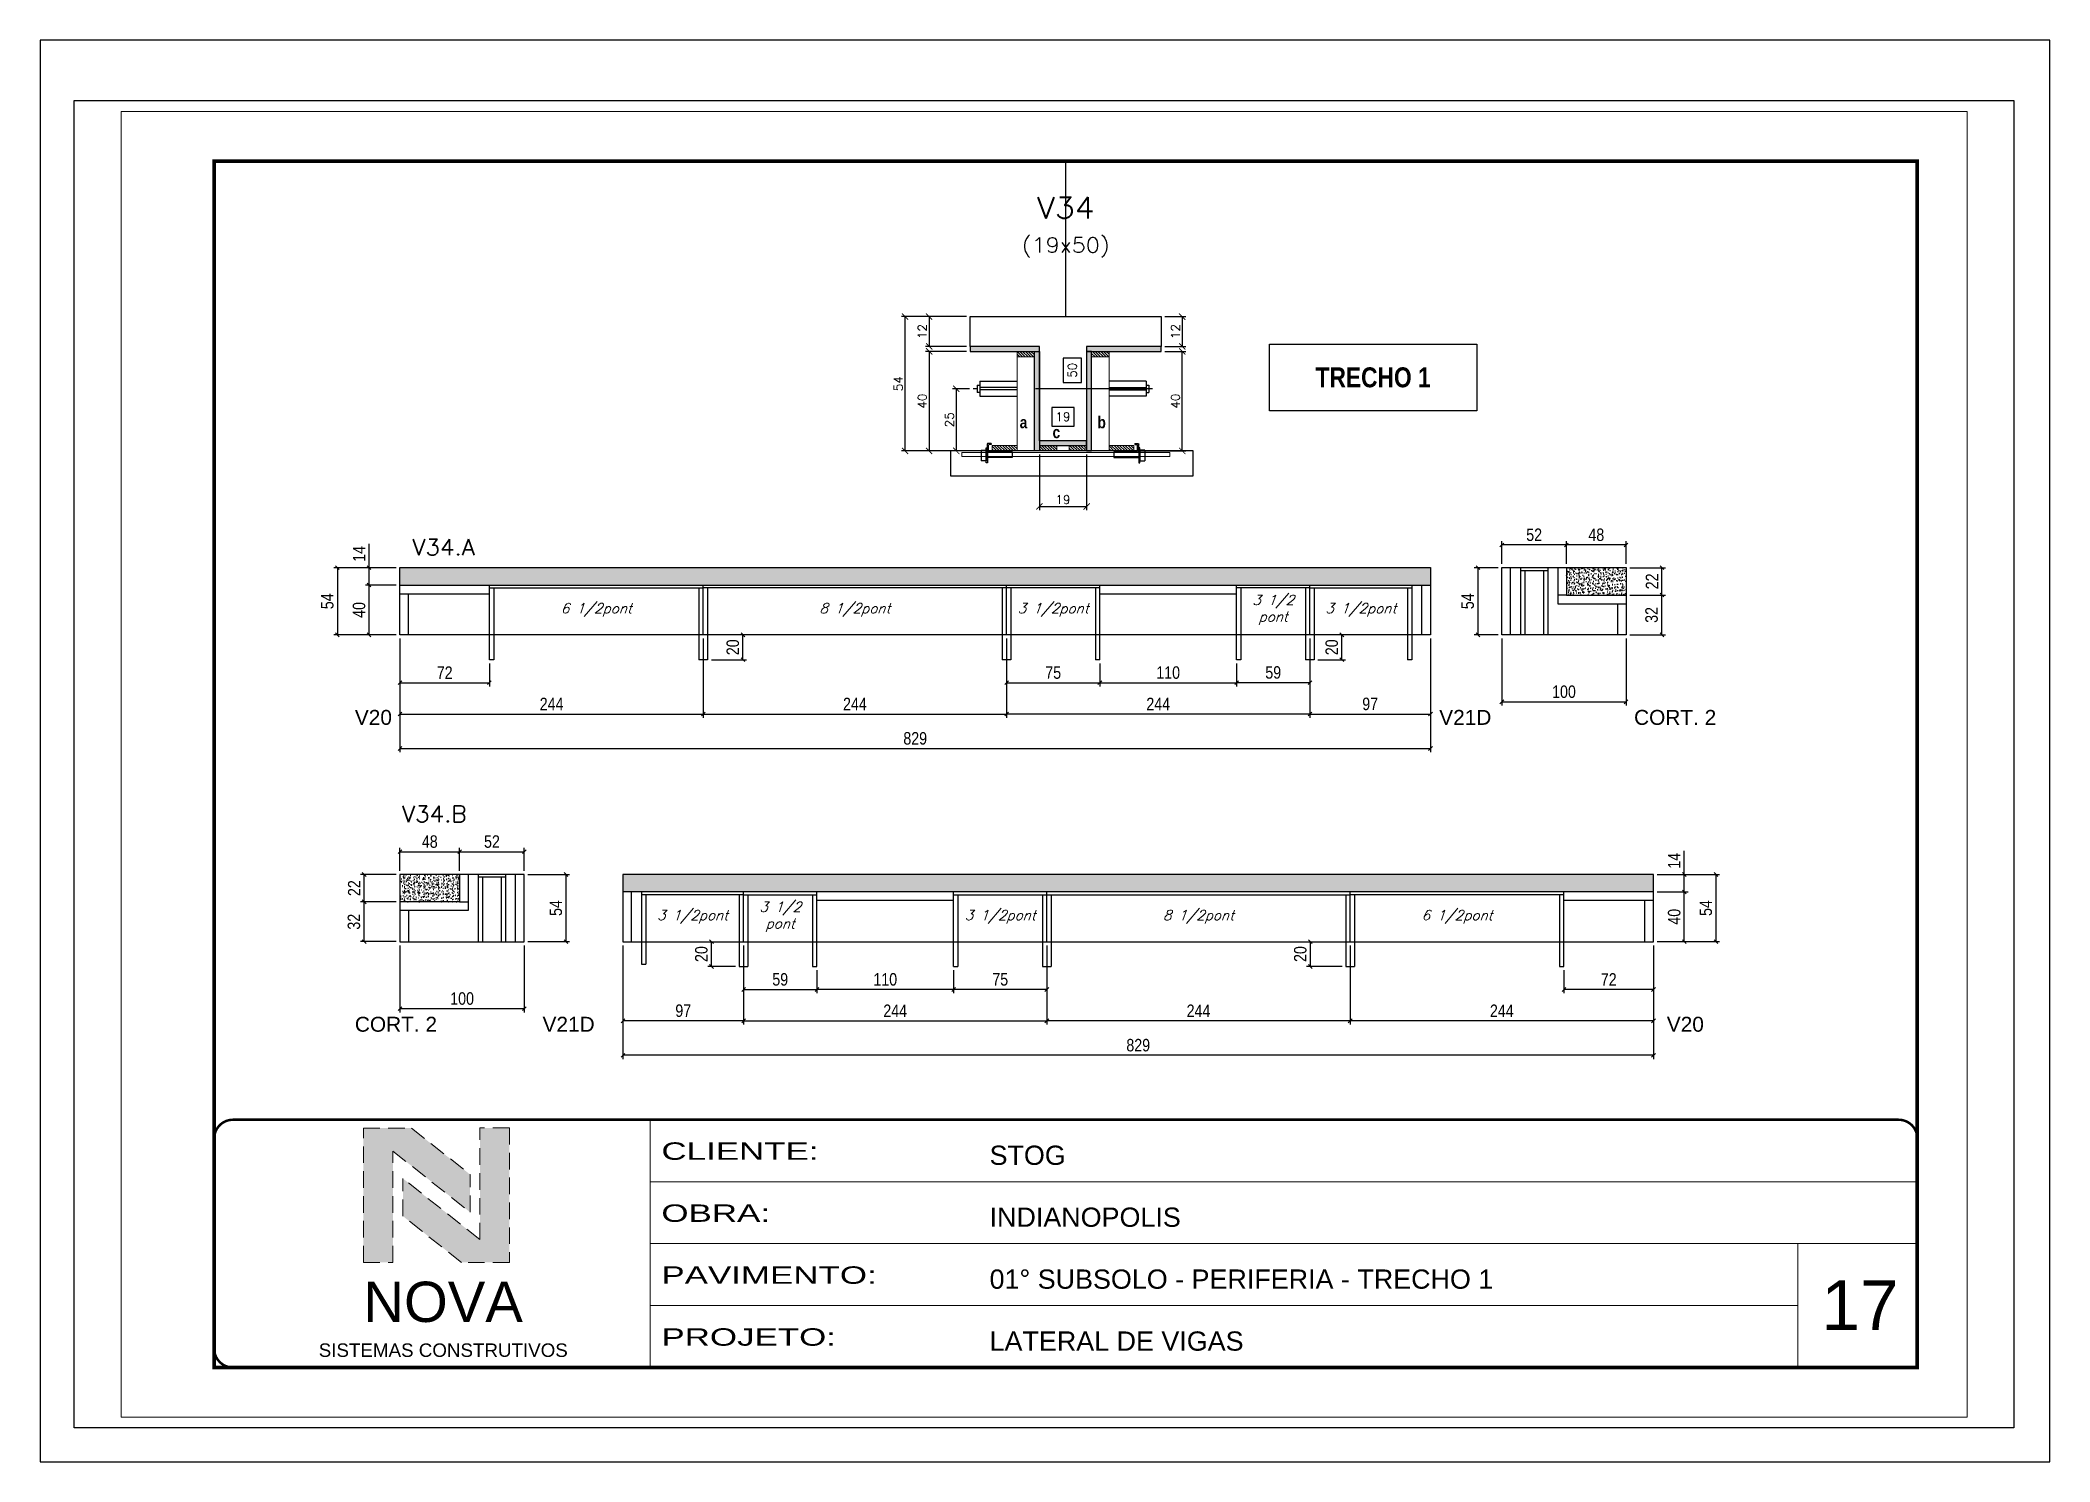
# Paper-space layout '17' of a CAD drawing. Extents: x 0 to 297, y 0 to 210.
# The model-space entities are those that its viewports show. They can reach past a viewport. Long polylines and large blocks are cut down to what shows.
import ezdxf
from ezdxf.enums import TextEntityAlignment as Align

# ---------------------------------------------------------------- set-up
doc = ezdxf.new("R2010")
doc.units = 0
for name, pattern in [('CONTINUO', [0]), ('DASHED', [0.75, 0.5, -0.25]), ('HIDDEN', [9.525, 6.35, -3.175])]:
    doc.linetypes.add(name, pattern=pattern)
for name, color, linetype in [('1', 1, 'Continuous'), ('5', 5, 'Continuous'), ('barrote', 251, 'Continuous'), ('COTA', 241, 'Continuous'), ('Cota Seção (2x)', 4, 'Continuous'), ('detalhes', 4, 'Continuous'), ('Hachura', 253, 'Continuous'), ('NOMENCLATURA', 7, 'Continuous'), ('Painéis', 200, 'Continuous'), ('presilha', 1, 'Continuous'), ('SARR_2.2x7', 40, 'Continuous'), ('SARR_3.5x7', 81, 'Continuous'), ('TENSOR', 3, 'Continuous'), ('texto', 7, 'Continuous'), ('Texto de Titulo', 7, 'Continuous'), ('Texto Qtd Sarr', 242, 'Continuous')]:
    doc.layers.add(name, color=color, linetype=linetype)
for name, color, linetype, lineweight in [('CARIMBO', 255, 'Continuous', 9), ('CARIMBO-LEGENDA', 75, 'Continuous', 15), ('CONCRETO', 251, 'Continuous', 25), ('Folhas', 255, 'Continuous', 9), ('Madeira', 126, 'Continuous', 18), ('SARRAFO DE PRESSAO', 251, 'DASHED', 9), ('SCO-___-LAJ', 2, 'Continuous', 0), ('Texto Seção', 7, 'Continuous', 15)]:
    doc.layers.add(name, color=color, linetype=linetype, lineweight=lineweight)
doc.styles.add('arial', font='arial.ttf')
doc.styles.add('COTA TECNICA', font='techl___.ttf', dxfattribs={"height": 10})
doc.styles.add('REGUA-120', font='ROMANS.shx', dxfattribs={"height": 15})
doc.styles.add('ROMANC', font='techb___.ttf', dxfattribs={"height": 2.5})
doc.styles.add('Romans', font='romans.shx')
doc.styles.get("Standard").update_dxf_attribs({"font": 'arial.ttf'})
doc.styles.add('TECNICA', font='techb___.ttf', dxfattribs={"height": 10})
doc.styles.add('Tecnologia', font='')
doc.styles.get('Tecnologia').set_extended_font_data('Forgotten Futurist')
doc.dimstyles.new('Cota Seção (2x)', dxfattribs={"dimtxt": 7, "dimasz": 5, "dimexe": 3, "dimexo": 3, "dimgap": 2, "dimtad": 3, "dimdec": 1, "dimlfac": 0.5, "dimzin": 12, "dimdsep": 46, "dimtxsty": 'Romans', "dimblk": 'ARCHTICK', "dimcen": 0, "dimclrd": 4, "dimclre": 4, "dimclrt": 1, "dimadec": 1, "dimazin": 3, "dimtfac": 1, "dimtdec": 1, "dimtmove": 0, "dimatfit": 3, "dimldrblk": 'OBLIQUE', "dimfxl": 1, "dimtolj": 1, "dimtzin": 12, "dimarcsym": 0})
doc.dimstyles.new('Cota Seção interna', dxfattribs={"dimtxt": 7, "dimasz": 6, "dimexe": 0.18, "dimexo": 2, "dimgap": -4, "dimtad": 3, "dimdec": 1, "dimlfac": 0.5, "dimzin": 12, "dimdsep": 46, "dimtxsty": 'Romans', "dimblk": 'ARCHTICK', "dimcen": 0.09, "dimse1": 1, "dimse2": 1, "dimsd1": 1, "dimsd2": 1, "dimclrd": 180, "dimclre": 5, "dimclrt": 1, "dimadec": 0, "dimazin": 3, "dimtfac": 1, "dimtdec": 1, "dimtofl": 0, "dimtmove": 0, "dimatfit": 3, "dimldrblk": 'ARCHTICK', "dimfxl": 1, "dimtolj": 1, "dimtzin": 0, "dimarcsym": 0})
doc.dimstyles.new('PAINEL', dxfattribs={"dimtxt": 10, "dimasz": 3, "dimexe": 3, "dimexo": 3, "dimgap": 3, "dimtad": 1, "dimdec": 1, "dimzin": 12, "dimdsep": 46, "dimtxsty": 'COTA TECNICA', "dimblk1": 'OBLIQUE', "dimblk2": 'OBLIQUE', "dimsah": 1, "dimcen": 0.9, "dimclrd": 4, "dimclre": 4, "dimclrt": 240, "dimadec": 1, "dimazin": 3, "dimtfac": 1, "dimtdec": 1, "dimtmove": 0, "dimatfit": 3, "dimfxl": 1, "dimtolj": 1, "dimtzin": 12, "dimarcsym": 0})
pattern_1 = [(315, (23695.4202, 5013.0558), (1.12253202, 1.12253202), [])]

psp = doc.layouts.new('17')

msp = doc.modelspace()

# ---------------------------------------------------------------- texts
at = {"layer": '5', "linetype": 'Continuous'}
for s, rotation, p in [('V20', 0.00004, (188.12, 13022.42)), ('V21D', 359.99996, (1060.46, 13022.42)), ('CORT. 2', 359.99996, (1217.18, 13022.42)), ('CORT. 2', 0.00004, (188.12, 12775.67)), ('V21D', 0.00004, (339.11, 12775.67)), ('V20', 0.00004, (1243.52, 12775.67))]:
    msp.add_text(s, height=12, rotation=rotation, dxfattribs=at).set_placement(p)
at = {"layer": 'CARIMBO', "style": 'arial'}
msp.add_text('17', height=40, dxfattribs=at).set_placement((1367.86, 12535.84))
at = {"layer": 'detalhes', "style": 'TECNICA'}
for s, p in [('a', (722.97, 13260.9)), ('c', (749.4, 13252.94)), ('b', (785.51, 13260.89))]:
    msp.add_text(s, height=9.6, dxfattribs=at).set_placement(p)
at = {"layer": 'NOMENCLATURA', "color": 2, "insert": (1007.26, 13301.74), "char_height": 16, "attachment_point": 5, "style": 'ROMANC'}
msp.add_mtext('TRECHO 1', dxfattribs=at)
at = {"layer": 'texto', "color": 2, "char_height": 8, "attachment_point": 5, "style": 'Romans'}
for s, insert in [('{\\Q19;\\C256;3 1/2\\Ppont}', (926.87, 13114.81)), ('{\\Q19;\\C256;6 1/2pont}', (382.37, 13114.81)), ('{\\Q19;\\C256;8 1/2pont}', (590.37, 13114.81)), ('{\\Q19;\\C256;3 1/2pont}', (749.87, 13114.81)), ('{\\Q19;\\C256;3 1/2pont}', (997.37, 13114.81)), ('{\\Q19;\\C256;3 1/2pont}', (459.79, 12868.06)), ('{\\Q19;\\C256;3 1/2\\Ppont}', (530.29, 12868.06)), ('{\\Q19;\\C256;3 1/2pont}', (707.29, 12868.06)), ('{\\Q19;\\C256;8 1/2pont}', (866.79, 12868.06)), ('{\\Q19;\\C256;6 1/2pont}', (1074.79, 12868.06))]:
    msp.add_mtext(s, dxfattribs=dict(at, insert=insert))
at = {"layer": 'Texto Seção', "style": 'REGUA-120', "width": 1.05}
for s, p in [('V34.A', (234.37, 13158.81)), ('V34.B', (226.02, 12944.29))]:
    msp.add_text(s, height=13, dxfattribs=at).set_placement(p)

# ---------------------------------------------------------------- blocks, each defined once
blk = doc.blocks.new('A$C64660E27')
at = {"layer": 'COTA', "true_color": 0x1a1a1a}
h = blk.add_hatch(color=250, dxfattribs=at)
h.dxf.hatch_style = 1
h.paths.add_polyline_path([(185.4, -11.6), (142.4, -11.6), (142.4, -131.6), (168.8, -131.6), (168.8, -32.2), (237.7, -86.7), (237.7, -53)])
at = {"layer": 'COTA'}
h = blk.add_hatch(color=20, dxfattribs=at)
h.dxf.hatch_style = 1
h.paths.add_polyline_path([(273, -11.4), (246.6, -11.4), (246.6, -111.1), (177.7, -56.6), (177.7, -90.2), (230, -131.6), (273, -131.6)])
for p, q in [((142.4, -131.6), (142.4, -11.6)), ((142.4, -11.6), (185.4, -11.6)), ((185.4, -11.6), (237.7, -53)), ((273, -11.4), (246.6, -11.4)), ((246.6, -111.1), (246.6, -11.4)), ((273, -11.4), (273, -131.6)), ((168.8, -32.2), (237.7, -86.7)), ((168.8, -131.6), (168.8, -32.2)), ((237.7, -86.7), (237.7, -53)), ((246.6, -111.1), (177.7, -56.6)), ((177.7, -90.2), (177.7, -56.6)), ((230, -131.6), (177.7, -90.2)), ((142.4, -131.6), (168.8, -131.6)), ((273, -131.6), (230, -131.6))]:
    blk.add_line(p, q)
at = {"layer": 'CARIMBO-LEGENDA', "color": 7, "linetype": 'Continuous', "ltscale": 100, "style": 'arial'}
blk.add_text('NOVA', height=36, dxfattribs=at).set_placement((142.4, -184.8))
at = {"layer": 'CARIMBO-LEGENDA', "color": 7, "linetype": 'Continuous', "style": 'arial'}
blk.add_text('SISTEMAS CONSTRUTIVOS', height=12, dxfattribs=at).set_placement((102.5, -216))
blk = doc.blocks.new('9999999999')
at = {"color": 30, "linetype": 'CONTINUO'}
for p, q in [((98564.6, 34230.2), (98564.6, 34429.4)), ((98564.6, 34379.6), (99584, 34379.6)), ((98564.6, 34329.8), (99488, 34329.8)), ((99584, 34329.8), (99488, 34329.8)), ((99488, 34329.8), (99488, 34230.2)), ((98564.6, 34280), (99488, 34280))]:
    blk.add_line(p, q, dxfattribs=at)
at = {"color": 30, "linetype": 'CONTINUO', "const_width": 2}
blk.add_lwpolyline([(99584, 34230.2), (99584, 34414.4, 0.414214), (99569, 34429.4), (98229, 34429.4, 0.414214), (98214, 34414.4), (98214, 34245.2, 0.414214), (98229, 34230.2), (99584, 34230.2)], format="xyb", dxfattribs=at)
at = {"layer": 'Folhas'}
blk.add_lwpolyline([(98139, 34190.2), (99624, 34190.2), (99624, 35240.2), (98139, 35240.2)], close=True, dxfattribs=at)
at = {"layer": 'Folhas', "color": 30, "const_width": 3}
blk.add_lwpolyline([(98214, 34230.2), (99584, 34230.2), (99584, 35200.2), (98214, 35200.2)], close=True, dxfattribs=at)
at = {"xscale": 0.9, "yscale": 0.9, "zscale": 0.9}
blk.add_blockref('A$C64660E27', (98205.8, 34433.1), dxfattribs=at)
at = {"color": 7, "linetype": 'Continuous', "ltscale": 5, "style": 'arial'}
for s, height, p in [('STOG', 15.48, (98837.7, 34393.1)), ('INDIANOPOLIS', 15.483, (98837.7, 34343.3)), ('01° SUBSOLO - PERIFERIA - TRECHO 1', 15.483, (98837.7, 34293.5)), ('LATERAL DE VIGAS', 15.483, (98837.7, 34243.7))]:
    blk.add_text(s, height=height, dxfattribs=at).set_placement(p)
at = {"layer": 'Folhas', "color": 7, "style": 'Tecnologia', "width": 1.5}
for s, p in [('CLIENTE:', (98573.7, 34397.2)), ('OBRA:', (98573.7, 34347.3)), ('PAVIMENTO:', (98573.7, 34297.5)), ('PROJETO:', (98573.7, 34247.7))]:
    blk.add_text(s, height=14, dxfattribs=at).set_placement(p)
blk = doc.blocks.new('_Oblique')
at = {"layer": '1', "color": 0, "lineweight": -2}
blk.add_line((-0.5, -0.5), (0.5, 0.5), dxfattribs=at)
blk = doc.blocks.new('*D4855')
at = {"layer": 'COTA', "color": 4, "lineweight": -2, "transparency": 16777216}
for p, q in [((221.4, 13134.8), (196.6, 13134.8)), ((199.6, 13094.8), (199.6, 13134.8)), ((221.4, 13094.8), (196.6, 13094.8))]:
    blk.add_line(p, q, dxfattribs=at)
at = {"layer": 'Defpoints', "color": 0, "transparency": 16777216}
for p in [(199.6, 13134.8), (224.4, 13134.8), (224.4, 13094.8)]:
    blk.add_point(p, dxfattribs=at)
at = {"layer": 'COTA', "color": 4, "lineweight": -2, "transparency": 16777216, "xscale": 3, "yscale": 3, "zscale": 3}
for p, rotation in [((199.6, 13134.8), 90), ((199.6, 13094.8), 270)]:
    blk.add_blockref('_Oblique', p, dxfattribs=dict(at, rotation=rotation))
at = {"layer": 'COTA', "color": 240, "transparency": 16777216, "insert": (191.5, 13114.8), "char_height": 10, "attachment_point": 5, "rotation": 90, "style": 'COTA TECNICA'}
blk.add_mtext('\\A1;40', dxfattribs=at)
blk = doc.blocks.new('*D4856')
at = {"layer": 'COTA', "color": 4, "lineweight": -2, "transparency": 16777216}
for p, q in [((224.4, 13091.8), (224.4, 13000.4)), ((1053.4, 13091.8), (1053.4, 13000.4)), ((224.4, 13003.4), (1053.4, 13003.4))]:
    blk.add_line(p, q, dxfattribs=at)
at = {"layer": 'Defpoints', "color": 0, "transparency": 16777216}
for p in [(224.4, 13094.8), (1053.4, 13094.8), (1053.4, 13003.4)]:
    blk.add_point(p, dxfattribs=at)
at = {"layer": 'COTA', "color": 4, "lineweight": -2, "transparency": 16777216, "xscale": 3, "yscale": 3, "zscale": 3, "rotation": 180}
blk.add_blockref('_Oblique', (224.4, 13003.4), dxfattribs=at)
at = {"layer": 'COTA', "color": 4, "lineweight": -2, "transparency": 16777216, "xscale": 3, "yscale": 3, "zscale": 3}
blk.add_blockref('_Oblique', (1053.4, 13003.4), dxfattribs=at)
at = {"layer": 'COTA', "color": 240, "transparency": 16777216, "insert": (638.9, 13011.5), "char_height": 10, "attachment_point": 5, "style": 'COTA TECNICA'}
blk.add_mtext('\\A1;829', dxfattribs=at)
blk = doc.blocks.new('*D4857')
at = {"layer": 'COTA', "color": 4, "lineweight": -2, "transparency": 16777216}
for p, q in [((199.6, 13148.8), (199.6, 13167.9)), ((221.4, 13148.8), (196.6, 13148.8)), ((199.6, 13134.8), (199.6, 13148.8)), ((221.4, 13134.8), (196.6, 13134.8))]:
    blk.add_line(p, q, dxfattribs=at)
at = {"layer": 'Defpoints', "color": 0, "transparency": 16777216}
for p in [(199.6, 13148.8), (224.4, 13148.8), (224.4, 13134.8)]:
    blk.add_point(p, dxfattribs=at)
at = {"layer": 'COTA', "color": 4, "lineweight": -2, "transparency": 16777216, "xscale": 3, "yscale": 3, "zscale": 3}
for p, rotation in [((199.6, 13148.8), 90), ((199.6, 13134.8), 270)]:
    blk.add_blockref('_Oblique', p, dxfattribs=dict(at, rotation=rotation))
at = {"layer": 'COTA', "color": 240, "transparency": 16777216, "insert": (191.5, 13159.9), "char_height": 10, "attachment_point": 5, "rotation": 90, "style": 'COTA TECNICA'}
blk.add_mtext('\\A1;14', dxfattribs=at)
blk = doc.blocks.new('*D3713')
at = {"layer": 'COTA', "color": 4, "lineweight": -2, "transparency": 16777216}
for p, q in [((221.4, 13148.8), (171.1, 13148.8)), ((174.1, 13148.8), (174.1, 13094.8)), ((221.4, 13094.8), (171.1, 13094.8))]:
    blk.add_line(p, q, dxfattribs=at)
at = {"layer": 'Defpoints', "color": 0, "transparency": 16777216}
for p in [(224.4, 13148.8), (174.1, 13094.8), (224.4, 13094.8)]:
    blk.add_point(p, dxfattribs=at)
at = {"layer": 'COTA', "color": 4, "lineweight": -2, "transparency": 16777216, "xscale": 3, "yscale": 3, "zscale": 3}
for p, rotation in [((174.1, 13148.8), 90), ((174.1, 13094.8), 270)]:
    blk.add_blockref('_Oblique', p, dxfattribs=dict(at, rotation=rotation))
at = {"layer": 'COTA', "color": 240, "transparency": 16777216, "insert": (166, 13121.8), "char_height": 10, "attachment_point": 5, "rotation": 90, "style": 'COTA TECNICA'}
blk.add_mtext('\\A1;54', dxfattribs=at)
blk = doc.blocks.new('*D3714')
at = {"layer": 'COTA', "color": 4, "lineweight": -2, "transparency": 16777216}
for p, q in [((224.4, 13091.8), (224.4, 13028.1)), ((468.4, 13091.8), (468.4, 13028.1)), ((224.4, 13031.1), (468.4, 13031.1))]:
    blk.add_line(p, q, dxfattribs=at)
at = {"layer": 'Defpoints', "color": 0, "transparency": 16777216}
for p in [(224.4, 13094.8), (468.4, 13094.8), (468.4, 13031.1)]:
    blk.add_point(p, dxfattribs=at)
at = {"layer": 'COTA', "color": 4, "lineweight": -2, "transparency": 16777216, "xscale": 3, "yscale": 3, "zscale": 3, "rotation": 180}
blk.add_blockref('_Oblique', (224.4, 13031.1), dxfattribs=at)
at = {"layer": 'COTA', "color": 4, "lineweight": -2, "transparency": 16777216, "xscale": 3, "yscale": 3, "zscale": 3}
blk.add_blockref('_Oblique', (468.4, 13031.1), dxfattribs=at)
at = {"layer": 'COTA', "color": 240, "transparency": 16777216, "insert": (346.4, 13039.2), "char_height": 10, "attachment_point": 5, "style": 'COTA TECNICA'}
blk.add_mtext('\\A1;244', dxfattribs=at)
blk = doc.blocks.new('*D3715')
at = {"layer": 'COTA', "color": 4, "lineweight": -2, "transparency": 16777216}
for p, q in [((468.4, 13091.8), (468.4, 13028.1)), ((712.4, 13091.8), (712.4, 13028.1)), ((468.4, 13031.1), (712.4, 13031.1))]:
    blk.add_line(p, q, dxfattribs=at)
at = {"layer": 'Defpoints', "color": 0, "transparency": 16777216}
for p in [(468.4, 13094.8), (712.4, 13094.8), (712.4, 13031.1)]:
    blk.add_point(p, dxfattribs=at)
at = {"layer": 'COTA', "color": 4, "lineweight": -2, "transparency": 16777216, "xscale": 3, "yscale": 3, "zscale": 3, "rotation": 180}
blk.add_blockref('_Oblique', (468.4, 13031.1), dxfattribs=at)
at = {"layer": 'COTA', "color": 4, "lineweight": -2, "transparency": 16777216, "xscale": 3, "yscale": 3, "zscale": 3}
blk.add_blockref('_Oblique', (712.4, 13031.1), dxfattribs=at)
at = {"layer": 'COTA', "color": 240, "transparency": 16777216, "insert": (590.4, 13039.2), "char_height": 10, "attachment_point": 5, "style": 'COTA TECNICA'}
blk.add_mtext('\\A1;244', dxfattribs=at)
blk = doc.blocks.new('*D3716')
at = {"layer": 'COTA', "color": 4, "lineweight": -2, "transparency": 16777216}
for p, q in [((956.4, 13091.8), (956.4, 13028.1)), ((1053.4, 13091.8), (1053.4, 13028.1)), ((956.4, 13031.1), (1053.4, 13031.1))]:
    blk.add_line(p, q, dxfattribs=at)
at = {"layer": 'Defpoints', "color": 0, "transparency": 16777216}
for p in [(956.4, 13094.8), (1053.4, 13094.8), (1053.4, 13031.1)]:
    blk.add_point(p, dxfattribs=at)
at = {"layer": 'COTA', "color": 4, "lineweight": -2, "transparency": 16777216, "xscale": 3, "yscale": 3, "zscale": 3, "rotation": 180}
blk.add_blockref('_Oblique', (956.4, 13031.1), dxfattribs=at)
at = {"layer": 'COTA', "color": 4, "lineweight": -2, "transparency": 16777216, "xscale": 3, "yscale": 3, "zscale": 3}
blk.add_blockref('_Oblique', (1053.4, 13031.1), dxfattribs=at)
at = {"layer": 'COTA', "color": 240, "transparency": 16777216, "insert": (1004.9, 13039.2), "char_height": 10, "attachment_point": 5, "style": 'COTA TECNICA'}
blk.add_mtext('\\A1;97', dxfattribs=at)
blk = doc.blocks.new('*D4858')
at = {"layer": 'COTA', "color": 4, "lineweight": -2, "transparency": 16777216}
for p, q in [((712.4, 13091.8), (712.4, 13028.1)), ((956.4, 13091.8), (956.4, 13028.1)), ((956.4, 13031.1), (712.4, 13031.1))]:
    blk.add_line(p, q, dxfattribs=at)
at = {"layer": 'Defpoints', "color": 0, "transparency": 16777216}
for p in [(712.4, 13094.8), (956.4, 13094.8), (712.4, 13031.1)]:
    blk.add_point(p, dxfattribs=at)
at = {"layer": 'COTA', "color": 4, "lineweight": -2, "transparency": 16777216, "xscale": 3, "yscale": 3, "zscale": 3, "rotation": 180}
blk.add_blockref('_Oblique', (712.4, 13031.1), dxfattribs=at)
at = {"layer": 'COTA', "color": 4, "lineweight": -2, "transparency": 16777216, "xscale": 3, "yscale": 3, "zscale": 3}
blk.add_blockref('_Oblique', (956.4, 13031.1), dxfattribs=at)
at = {"layer": 'COTA', "color": 240, "transparency": 16777216, "insert": (834.4, 13039.2), "char_height": 10, "attachment_point": 5, "style": 'COTA TECNICA'}
blk.add_mtext('\\A1;244', dxfattribs=at)
blk = doc.blocks.new('*D4884')
at = {"layer": 'COTA', "color": 4, "lineweight": -2, "transparency": 16777216}
for p, q in [((224.4, 13091.8), (224.4, 13053.3)), ((296.4, 13071.8), (296.4, 13053.3)), ((224.4, 13056.3), (296.4, 13056.3))]:
    blk.add_line(p, q, dxfattribs=at)
at = {"layer": 'Defpoints', "color": 0, "transparency": 16777216}
for p in [(224.4, 13094.8), (296.4, 13074.8), (296.4, 13056.3)]:
    blk.add_point(p, dxfattribs=at)
at = {"layer": 'COTA', "color": 4, "lineweight": -2, "transparency": 16777216, "xscale": 3, "yscale": 3, "zscale": 3, "rotation": 180}
blk.add_blockref('_Oblique', (224.4, 13056.3), dxfattribs=at)
at = {"layer": 'COTA', "color": 4, "lineweight": -2, "transparency": 16777216, "xscale": 3, "yscale": 3, "zscale": 3}
blk.add_blockref('_Oblique', (296.4, 13056.3), dxfattribs=at)
at = {"layer": 'COTA', "color": 240, "transparency": 16777216, "insert": (260.4, 13064.4), "char_height": 10, "attachment_point": 5, "style": 'COTA TECNICA'}
blk.add_mtext('\\A1;72', dxfattribs=at)
blk = doc.blocks.new('*D4885')
at = {"layer": 'COTA', "color": 4, "lineweight": -2, "transparency": 16777216}
for p, q in [((956.4, 13091.8), (956.4, 13053.3)), ((897.4, 13071.8), (897.4, 13053.3)), ((956.4, 13056.3), (897.4, 13056.3))]:
    blk.add_line(p, q, dxfattribs=at)
at = {"layer": 'Defpoints', "color": 0, "transparency": 16777216}
for p in [(956.4, 13094.8), (897.4, 13074.8), (897.4, 13056.3)]:
    blk.add_point(p, dxfattribs=at)
at = {"layer": 'COTA', "color": 4, "lineweight": -2, "transparency": 16777216, "xscale": 3, "yscale": 3, "zscale": 3, "rotation": 180}
blk.add_blockref('_Oblique', (897.4, 13056.3), dxfattribs=at)
at = {"layer": 'COTA', "color": 4, "lineweight": -2, "transparency": 16777216, "xscale": 3, "yscale": 3, "zscale": 3}
blk.add_blockref('_Oblique', (956.4, 13056.3), dxfattribs=at)
at = {"layer": 'COTA', "color": 240, "transparency": 16777216, "insert": (926.9, 13064.5), "char_height": 10, "attachment_point": 5, "style": 'COTA TECNICA'}
blk.add_mtext('\\A1;59', dxfattribs=at)
blk = doc.blocks.new('*D4886')
at = {"layer": 'COTA', "color": 4, "lineweight": -2, "transparency": 16777216}
for p, q in [((712.4, 13091.8), (712.4, 13053.3)), ((787.4, 13071.8), (787.4, 13053.3)), ((712.4, 13056.3), (787.4, 13056.3))]:
    blk.add_line(p, q, dxfattribs=at)
at = {"layer": 'Defpoints', "color": 0, "transparency": 16777216}
for p in [(712.4, 13094.8), (787.4, 13074.8), (787.4, 13056.3)]:
    blk.add_point(p, dxfattribs=at)
at = {"layer": 'COTA', "color": 4, "lineweight": -2, "transparency": 16777216, "xscale": 3, "yscale": 3, "zscale": 3, "rotation": 180}
blk.add_blockref('_Oblique', (712.4, 13056.3), dxfattribs=at)
at = {"layer": 'COTA', "color": 4, "lineweight": -2, "transparency": 16777216, "xscale": 3, "yscale": 3, "zscale": 3}
blk.add_blockref('_Oblique', (787.4, 13056.3), dxfattribs=at)
at = {"layer": 'COTA', "color": 240, "transparency": 16777216, "insert": (749.9, 13064.4), "char_height": 10, "attachment_point": 5, "style": 'COTA TECNICA'}
blk.add_mtext('\\A1;75', dxfattribs=at)
blk = doc.blocks.new('*D4887')
at = {"layer": 'COTA', "color": 4, "lineweight": -2, "transparency": 16777216}
for p, q in [((1110.8, 13091.8), (1110.8, 13037.9)), ((1210.8, 13091.8), (1210.8, 13037.9)), ((1110.8, 13040.9), (1210.8, 13040.9))]:
    blk.add_line(p, q, dxfattribs=at)
at = {"layer": 'Defpoints', "color": 0, "transparency": 16777216}
for p in [(1110.8, 13094.8), (1210.8, 13094.8), (1210.8, 13040.9)]:
    blk.add_point(p, dxfattribs=at)
at = {"layer": 'COTA', "color": 4, "lineweight": -2, "transparency": 16777216, "xscale": 3, "yscale": 3, "zscale": 3, "rotation": 180}
blk.add_blockref('_Oblique', (1110.8, 13040.9), dxfattribs=at)
at = {"layer": 'COTA', "color": 4, "lineweight": -2, "transparency": 16777216, "xscale": 3, "yscale": 3, "zscale": 3}
blk.add_blockref('_Oblique', (1210.8, 13040.9), dxfattribs=at)
at = {"layer": 'COTA', "color": 240, "transparency": 16777216, "insert": (1160.8, 13049), "char_height": 10, "attachment_point": 5, "style": 'COTA TECNICA'}
blk.add_mtext('\\A1;100', dxfattribs=at)
blk = doc.blocks.new('*D4888')
at = {"layer": 'COTA', "color": 4, "lineweight": -2, "transparency": 16777216}
for p, q in [((787.4, 13071.8), (787.4, 13053.3)), ((897.4, 13071.8), (897.4, 13053.3)), ((787.4, 13056.3), (897.4, 13056.3))]:
    blk.add_line(p, q, dxfattribs=at)
at = {"layer": 'Defpoints', "color": 0, "transparency": 16777216}
for p in [(787.4, 13074.8), (897.4, 13074.8), (897.4, 13056.3)]:
    blk.add_point(p, dxfattribs=at)
at = {"layer": 'COTA', "color": 4, "lineweight": -2, "transparency": 16777216, "xscale": 3, "yscale": 3, "zscale": 3, "rotation": 180}
blk.add_blockref('_Oblique', (787.4, 13056.3), dxfattribs=at)
at = {"layer": 'COTA', "color": 4, "lineweight": -2, "transparency": 16777216, "xscale": 3, "yscale": 3, "zscale": 3}
blk.add_blockref('_Oblique', (897.4, 13056.3), dxfattribs=at)
at = {"layer": 'COTA', "color": 240, "transparency": 16777216, "insert": (842.4, 13064.4), "char_height": 10, "attachment_point": 5, "style": 'COTA TECNICA'}
blk.add_mtext('\\A1;110', dxfattribs=at)
blk = doc.blocks.new('*D4889')
at = {"layer": 'COTA', "color": 4, "lineweight": -2, "transparency": 16777216}
for p, q in [((500.3, 13074.8), (500.3, 13094.8)), ((474.9, 13074.8), (503.3, 13074.8))]:
    blk.add_line(p, q, dxfattribs=at)
at = {"layer": 'Defpoints', "color": 0, "transparency": 16777216}
for p in [(500.3, 13094.8), (500.3, 13094.8), (471.9, 13074.8)]:
    blk.add_point(p, dxfattribs=at)
at = {"layer": 'COTA', "color": 4, "lineweight": -2, "transparency": 16777216, "xscale": 3, "yscale": 3, "zscale": 3}
for p, rotation in [((500.3, 13094.8), 90), ((500.3, 13074.8), 270)]:
    blk.add_blockref('_Oblique', p, dxfattribs=dict(at, rotation=rotation))
at = {"layer": 'COTA', "color": 240, "transparency": 16777216, "insert": (492.2, 13084.8), "char_height": 10, "attachment_point": 5, "rotation": 90, "style": 'COTA TECNICA'}
blk.add_mtext('\\A1;20', dxfattribs=at)
blk = doc.blocks.new('*D4890')
at = {"layer": 'COTA', "color": 4, "lineweight": -2, "transparency": 16777216}
for p, q in [((982.1, 13074.8), (982.1, 13094.8)), ((962.9, 13074.8), (985.1, 13074.8))]:
    blk.add_line(p, q, dxfattribs=at)
at = {"layer": 'Defpoints', "color": 0, "transparency": 16777216}
for p in [(982.1, 13094.8), (982.1, 13094.8), (959.9, 13074.8)]:
    blk.add_point(p, dxfattribs=at)
at = {"layer": 'COTA', "color": 4, "lineweight": -2, "transparency": 16777216, "xscale": 3, "yscale": 3, "zscale": 3}
for p, rotation in [((982.1, 13094.8), 90), ((982.1, 13074.8), 270)]:
    blk.add_blockref('_Oblique', p, dxfattribs=dict(at, rotation=rotation))
at = {"layer": 'COTA', "color": 240, "transparency": 16777216, "insert": (974, 13084.8), "char_height": 10, "attachment_point": 5, "rotation": 90, "style": 'COTA TECNICA'}
blk.add_mtext('\\A1;20', dxfattribs=at)
blk = doc.blocks.new('*D4891')
at = {"layer": 'COTA', "color": 4, "lineweight": -2, "transparency": 16777216}
for p, q in [((1213.8, 13126.8), (1242.6, 13126.8)), ((1239.6, 13094.8), (1239.6, 13126.8)), ((1213.8, 13094.8), (1242.6, 13094.8))]:
    blk.add_line(p, q, dxfattribs=at)
at = {"layer": 'Defpoints', "color": 0, "transparency": 16777216}
for p in [(1210.8, 13126.8), (1239.6, 13126.8), (1210.8, 13094.8)]:
    blk.add_point(p, dxfattribs=at)
at = {"layer": 'COTA', "color": 4, "lineweight": -2, "transparency": 16777216, "xscale": 3, "yscale": 3, "zscale": 3}
for p, rotation in [((1239.6, 13126.8), 90), ((1239.6, 13094.8), 270)]:
    blk.add_blockref('_Oblique', p, dxfattribs=dict(at, rotation=rotation))
at = {"layer": 'COTA', "color": 240, "transparency": 16777216, "insert": (1231.3, 13110.8), "char_height": 10, "attachment_point": 5, "rotation": 90, "style": 'COTA TECNICA'}
blk.add_mtext('\\A1;32', dxfattribs=at)
blk = doc.blocks.new('*D4892')
at = {"layer": 'COTA', "color": 4, "lineweight": -2, "transparency": 16777216}
for p, q in [((1213.8, 13148.8), (1242.6, 13148.8)), ((1239.6, 13126.8), (1239.6, 13148.8)), ((1213.8, 13126.8), (1242.6, 13126.8))]:
    blk.add_line(p, q, dxfattribs=at)
at = {"layer": 'Defpoints', "color": 0, "transparency": 16777216}
for p in [(1210.8, 13148.8), (1239.6, 13148.8), (1210.8, 13126.8)]:
    blk.add_point(p, dxfattribs=at)
at = {"layer": 'COTA', "color": 4, "lineweight": -2, "transparency": 16777216, "xscale": 3, "yscale": 3, "zscale": 3}
for p, rotation in [((1239.6, 13148.8), 90), ((1239.6, 13126.8), 270)]:
    blk.add_blockref('_Oblique', p, dxfattribs=dict(at, rotation=rotation))
at = {"layer": 'COTA', "color": 240, "transparency": 16777216, "insert": (1231.6, 13137.8), "char_height": 10, "attachment_point": 5, "rotation": 90, "style": 'COTA TECNICA'}
blk.add_mtext('\\A1;22', dxfattribs=at)
blk = doc.blocks.new('*D4893')
at = {"layer": 'COTA', "color": 4, "lineweight": -2, "transparency": 16777216}
for p, q in [((1107.8, 13148.8), (1088.6, 13148.8)), ((1091.6, 13148.8), (1091.6, 13094.8)), ((1107.8, 13094.8), (1088.6, 13094.8))]:
    blk.add_line(p, q, dxfattribs=at)
at = {"layer": 'Defpoints', "color": 0, "transparency": 16777216}
for p in [(1110.8, 13148.8), (1091.6, 13094.8), (1110.8, 13094.8)]:
    blk.add_point(p, dxfattribs=at)
at = {"layer": 'COTA', "color": 4, "lineweight": -2, "transparency": 16777216, "xscale": 3, "yscale": 3, "zscale": 3}
for p, rotation in [((1091.6, 13148.8), 90), ((1091.6, 13094.8), 270)]:
    blk.add_blockref('_Oblique', p, dxfattribs=dict(at, rotation=rotation))
at = {"layer": 'COTA', "color": 240, "transparency": 16777216, "insert": (1083.4, 13121.8), "char_height": 10, "attachment_point": 5, "rotation": 90, "style": 'COTA TECNICA'}
blk.add_mtext('\\A1;54', dxfattribs=at)
blk = doc.blocks.new('*D4894')
at = {"layer": 'COTA', "color": 4, "lineweight": -2, "transparency": 16777216}
for p, q in [((1162.8, 13151.8), (1162.8, 13170.1)), ((1210.8, 13167.1), (1162.8, 13167.1)), ((1210.8, 13151.8), (1210.8, 13170.1))]:
    blk.add_line(p, q, dxfattribs=at)
at = {"layer": 'Defpoints', "color": 0, "transparency": 16777216}
for p in [(1162.8, 13167.1), (1162.8, 13148.8), (1210.8, 13148.8)]:
    blk.add_point(p, dxfattribs=at)
at = {"layer": 'COTA', "color": 4, "lineweight": -2, "transparency": 16777216, "xscale": 3, "yscale": 3, "zscale": 3, "rotation": 180}
blk.add_blockref('_Oblique', (1162.8, 13167.1), dxfattribs=at)
at = {"layer": 'COTA', "color": 4, "lineweight": -2, "transparency": 16777216, "xscale": 3, "yscale": 3, "zscale": 3}
blk.add_blockref('_Oblique', (1210.8, 13167.1), dxfattribs=at)
at = {"layer": 'COTA', "color": 240, "transparency": 16777216, "insert": (1186.8, 13175.2), "char_height": 10, "attachment_point": 5, "style": 'COTA TECNICA'}
blk.add_mtext('\\A1;48', dxfattribs=at)
blk = doc.blocks.new('*D4895')
at = {"layer": 'COTA', "color": 4, "lineweight": -2, "transparency": 16777216}
for p, q in [((1110.8, 13151.8), (1110.8, 13170.1)), ((1162.8, 13167.1), (1110.8, 13167.1)), ((1162.8, 13151.8), (1162.8, 13170.1))]:
    blk.add_line(p, q, dxfattribs=at)
at = {"layer": 'Defpoints', "color": 0, "transparency": 16777216}
for p in [(1110.8, 13167.1), (1110.8, 13148.8), (1162.8, 13148.8)]:
    blk.add_point(p, dxfattribs=at)
at = {"layer": 'COTA', "color": 4, "lineweight": -2, "transparency": 16777216, "xscale": 3, "yscale": 3, "zscale": 3, "rotation": 180}
blk.add_blockref('_Oblique', (1110.8, 13167.1), dxfattribs=at)
at = {"layer": 'COTA', "color": 4, "lineweight": -2, "transparency": 16777216, "xscale": 3, "yscale": 3, "zscale": 3}
blk.add_blockref('_Oblique', (1162.8, 13167.1), dxfattribs=at)
at = {"layer": 'COTA', "color": 240, "transparency": 16777216, "insert": (1136.8, 13175.2), "char_height": 10, "attachment_point": 5, "style": 'COTA TECNICA'}
blk.add_mtext('\\A1;52', dxfattribs=at)
blk = doc.blocks.new('*D4896')
at = {"layer": 'COTA', "color": 4, "lineweight": -2, "transparency": 16777216}
for p, q in [((224.4, 12845.1), (224.4, 12791.2)), ((324.4, 12845.1), (324.4, 12791.2)), ((324.4, 12794.2), (224.4, 12794.2))]:
    blk.add_line(p, q, dxfattribs=at)
at = {"layer": 'Defpoints', "color": 0, "transparency": 16777216}
for p in [(224.4, 12848.1), (324.4, 12848.1), (224.4, 12794.2)]:
    blk.add_point(p, dxfattribs=at)
at = {"layer": 'COTA', "color": 4, "lineweight": -2, "transparency": 16777216, "xscale": 3, "yscale": 3, "zscale": 3, "rotation": 180}
blk.add_blockref('_Oblique', (224.4, 12794.2), dxfattribs=at)
at = {"layer": 'COTA', "color": 4, "lineweight": -2, "transparency": 16777216, "xscale": 3, "yscale": 3, "zscale": 3}
blk.add_blockref('_Oblique', (324.4, 12794.2), dxfattribs=at)
at = {"layer": 'COTA', "color": 240, "transparency": 16777216, "insert": (274.4, 12802.3), "char_height": 10, "attachment_point": 5, "style": 'COTA TECNICA'}
blk.add_mtext('\\A1;100', dxfattribs=at)
blk = doc.blocks.new('*D4897')
at = {"layer": 'COTA', "color": 4, "lineweight": -2, "transparency": 16777216}
for p, q in [((221.4, 12880.1), (192.6, 12880.1)), ((195.6, 12848.1), (195.6, 12880.1)), ((221.4, 12848.1), (192.6, 12848.1))]:
    blk.add_line(p, q, dxfattribs=at)
at = {"layer": 'Defpoints', "color": 0, "transparency": 16777216}
for p in [(195.6, 12880.1), (224.4, 12880.1), (224.4, 12848.1)]:
    blk.add_point(p, dxfattribs=at)
at = {"layer": 'COTA', "color": 4, "lineweight": -2, "transparency": 16777216, "xscale": 3, "yscale": 3, "zscale": 3}
for p, rotation in [((195.6, 12880.1), 90), ((195.6, 12848.1), 270)]:
    blk.add_blockref('_Oblique', p, dxfattribs=dict(at, rotation=rotation))
at = {"layer": 'COTA', "color": 240, "transparency": 16777216, "insert": (187.4, 12864.1), "char_height": 10, "attachment_point": 5, "rotation": 90, "style": 'COTA TECNICA'}
blk.add_mtext('\\A1;32', dxfattribs=at)
blk = doc.blocks.new('*D4898')
at = {"layer": 'COTA', "color": 4, "lineweight": -2, "transparency": 16777216}
for p, q in [((221.4, 12902.1), (192.6, 12902.1)), ((195.6, 12880.1), (195.6, 12902.1)), ((221.4, 12880.1), (192.6, 12880.1))]:
    blk.add_line(p, q, dxfattribs=at)
at = {"layer": 'Defpoints', "color": 0, "transparency": 16777216}
for p in [(195.6, 12902.1), (224.4, 12902.1), (224.4, 12880.1)]:
    blk.add_point(p, dxfattribs=at)
at = {"layer": 'COTA', "color": 4, "lineweight": -2, "transparency": 16777216, "xscale": 3, "yscale": 3, "zscale": 3}
for p, rotation in [((195.6, 12902.1), 90), ((195.6, 12880.1), 270)]:
    blk.add_blockref('_Oblique', p, dxfattribs=dict(at, rotation=rotation))
at = {"layer": 'COTA', "color": 240, "transparency": 16777216, "insert": (187.6, 12891.1), "char_height": 10, "attachment_point": 5, "rotation": 90, "style": 'COTA TECNICA'}
blk.add_mtext('\\A1;22', dxfattribs=at)
blk = doc.blocks.new('*D4899')
at = {"layer": 'COTA', "color": 4, "lineweight": -2, "transparency": 16777216}
for p, q in [((327.4, 12902.1), (360.9, 12902.1)), ((357.9, 12902.1), (357.9, 12848.1)), ((327.4, 12848.1), (360.9, 12848.1))]:
    blk.add_line(p, q, dxfattribs=at)
at = {"layer": 'Defpoints', "color": 0, "transparency": 16777216}
for p in [(324.4, 12902.1), (324.4, 12848.1), (357.9, 12848.1)]:
    blk.add_point(p, dxfattribs=at)
at = {"layer": 'COTA', "color": 4, "lineweight": -2, "transparency": 16777216, "xscale": 3, "yscale": 3, "zscale": 3}
for p, rotation in [((357.9, 12902.1), 90), ((357.9, 12848.1), 270)]:
    blk.add_blockref('_Oblique', p, dxfattribs=dict(at, rotation=rotation))
at = {"layer": 'COTA', "color": 240, "transparency": 16777216, "insert": (349.8, 12875.1), "char_height": 10, "attachment_point": 5, "rotation": 90, "style": 'COTA TECNICA'}
blk.add_mtext('\\A1;54', dxfattribs=at)
blk = doc.blocks.new('*D4900')
at = {"layer": 'COTA', "color": 4, "lineweight": -2, "transparency": 16777216}
for p, q in [((224.4, 12905.1), (224.4, 12923.4)), ((224.4, 12920.4), (272.4, 12920.4)), ((272.4, 12905.1), (272.4, 12923.4))]:
    blk.add_line(p, q, dxfattribs=at)
at = {"layer": 'Defpoints', "color": 0, "transparency": 16777216}
for p in [(272.4, 12920.4), (224.4, 12902.1), (272.4, 12902.1)]:
    blk.add_point(p, dxfattribs=at)
at = {"layer": 'COTA', "color": 4, "lineweight": -2, "transparency": 16777216, "xscale": 3, "yscale": 3, "zscale": 3, "rotation": 180}
blk.add_blockref('_Oblique', (224.4, 12920.4), dxfattribs=at)
at = {"layer": 'COTA', "color": 4, "lineweight": -2, "transparency": 16777216, "xscale": 3, "yscale": 3, "zscale": 3}
blk.add_blockref('_Oblique', (272.4, 12920.4), dxfattribs=at)
at = {"layer": 'COTA', "color": 240, "transparency": 16777216, "insert": (248.4, 12928.5), "char_height": 10, "attachment_point": 5, "style": 'COTA TECNICA'}
blk.add_mtext('\\A1;48', dxfattribs=at)
blk = doc.blocks.new('*D4901')
at = {"layer": 'COTA', "color": 4, "lineweight": -2, "transparency": 16777216}
for p, q in [((272.4, 12905.1), (272.4, 12923.4)), ((272.4, 12920.4), (324.4, 12920.4)), ((324.4, 12905.1), (324.4, 12923.4))]:
    blk.add_line(p, q, dxfattribs=at)
at = {"layer": 'Defpoints', "color": 0, "transparency": 16777216}
for p in [(324.4, 12920.4), (272.4, 12902.1), (324.4, 12902.1)]:
    blk.add_point(p, dxfattribs=at)
at = {"layer": 'COTA', "color": 4, "lineweight": -2, "transparency": 16777216, "xscale": 3, "yscale": 3, "zscale": 3, "rotation": 180}
blk.add_blockref('_Oblique', (272.4, 12920.4), dxfattribs=at)
at = {"layer": 'COTA', "color": 4, "lineweight": -2, "transparency": 16777216, "xscale": 3, "yscale": 3, "zscale": 3}
blk.add_blockref('_Oblique', (324.4, 12920.4), dxfattribs=at)
at = {"layer": 'COTA', "color": 240, "transparency": 16777216, "insert": (298.4, 12928.5), "char_height": 10, "attachment_point": 5, "style": 'COTA TECNICA'}
blk.add_mtext('\\A1;52', dxfattribs=at)
blk = doc.blocks.new('*D4902')
at = {"layer": 'COTA', "color": 4, "lineweight": -2, "transparency": 16777216}
for p, q in [((1235.8, 12888.1), (1260.6, 12888.1)), ((1257.6, 12848.1), (1257.6, 12888.1)), ((1235.8, 12848.1), (1260.6, 12848.1))]:
    blk.add_line(p, q, dxfattribs=at)
at = {"layer": 'Defpoints', "color": 0, "transparency": 16777216}
for p in [(1232.8, 12888.1), (1257.6, 12888.1), (1232.8, 12848.1)]:
    blk.add_point(p, dxfattribs=at)
at = {"layer": 'COTA', "color": 4, "lineweight": -2, "transparency": 16777216, "xscale": 3, "yscale": 3, "zscale": 3}
for p, rotation in [((1257.6, 12888.1), 90), ((1257.6, 12848.1), 270)]:
    blk.add_blockref('_Oblique', p, dxfattribs=dict(at, rotation=rotation))
at = {"layer": 'COTA', "color": 240, "transparency": 16777216, "insert": (1249.5, 12868.1), "char_height": 10, "attachment_point": 5, "rotation": 90, "style": 'COTA TECNICA'}
blk.add_mtext('\\A1;40', dxfattribs=at)
blk = doc.blocks.new('*D4903')
at = {"layer": 'COTA', "color": 4, "lineweight": -2, "transparency": 16777216}
for p, q in [((403.8, 12845.1), (403.8, 12753.7)), ((1232.8, 12845.1), (1232.8, 12753.7)), ((1232.8, 12756.7), (403.8, 12756.7))]:
    blk.add_line(p, q, dxfattribs=at)
at = {"layer": 'Defpoints', "color": 0, "transparency": 16777216}
for p in [(403.8, 12848.1), (1232.8, 12848.1), (403.8, 12756.7)]:
    blk.add_point(p, dxfattribs=at)
at = {"layer": 'COTA', "color": 4, "lineweight": -2, "transparency": 16777216, "xscale": 3, "yscale": 3, "zscale": 3, "rotation": 180}
blk.add_blockref('_Oblique', (403.8, 12756.7), dxfattribs=at)
at = {"layer": 'COTA', "color": 4, "lineweight": -2, "transparency": 16777216, "xscale": 3, "yscale": 3, "zscale": 3}
blk.add_blockref('_Oblique', (1232.8, 12756.7), dxfattribs=at)
at = {"layer": 'COTA', "color": 240, "transparency": 16777216, "insert": (818.3, 12764.8), "char_height": 10, "attachment_point": 5, "style": 'COTA TECNICA'}
blk.add_mtext('\\A1;829', dxfattribs=at)
blk = doc.blocks.new('*D4904')
at = {"layer": 'COTA', "color": 4, "lineweight": -2, "transparency": 16777216}
for p, q in [((1257.6, 12902.1), (1257.6, 12921.2)), ((1235.8, 12902.1), (1260.6, 12902.1)), ((1257.6, 12888.1), (1257.6, 12902.1)), ((1235.8, 12888.1), (1260.6, 12888.1))]:
    blk.add_line(p, q, dxfattribs=at)
at = {"layer": 'Defpoints', "color": 0, "transparency": 16777216}
for p in [(1232.8, 12902.1), (1257.6, 12902.1), (1232.8, 12888.1)]:
    blk.add_point(p, dxfattribs=at)
at = {"layer": 'COTA', "color": 4, "lineweight": -2, "transparency": 16777216, "xscale": 3, "yscale": 3, "zscale": 3}
for p, rotation in [((1257.6, 12902.1), 90), ((1257.6, 12888.1), 270)]:
    blk.add_blockref('_Oblique', p, dxfattribs=dict(at, rotation=rotation))
at = {"layer": 'COTA', "color": 240, "transparency": 16777216, "insert": (1249.5, 12913.1), "char_height": 10, "attachment_point": 5, "rotation": 90, "style": 'COTA TECNICA'}
blk.add_mtext('\\A1;14', dxfattribs=at)
blk = doc.blocks.new('*D3731')
at = {"layer": 'COTA', "color": 4, "lineweight": -2, "transparency": 16777216}
for p, q in [((1235.8, 12902.1), (1286, 12902.1)), ((1283, 12902.1), (1283, 12848.1)), ((1235.8, 12848.1), (1286, 12848.1))]:
    blk.add_line(p, q, dxfattribs=at)
at = {"layer": 'Defpoints', "color": 0, "transparency": 16777216}
for p in [(1232.8, 12902.1), (1232.8, 12848.1), (1283, 12848.1)]:
    blk.add_point(p, dxfattribs=at)
at = {"layer": 'COTA', "color": 4, "lineweight": -2, "transparency": 16777216, "xscale": 3, "yscale": 3, "zscale": 3}
for p, rotation in [((1283, 12902.1), 90), ((1283, 12848.1), 270)]:
    blk.add_blockref('_Oblique', p, dxfattribs=dict(at, rotation=rotation))
at = {"layer": 'COTA', "color": 240, "transparency": 16777216, "insert": (1274.9, 12875.1), "char_height": 10, "attachment_point": 5, "rotation": 90, "style": 'COTA TECNICA'}
blk.add_mtext('\\A1;54', dxfattribs=at)
blk = doc.blocks.new('*D3732')
at = {"layer": 'COTA', "color": 4, "lineweight": -2, "transparency": 16777216}
for p, q in [((988.8, 12845.1), (988.8, 12781.4)), ((1232.8, 12845.1), (1232.8, 12781.4)), ((1232.8, 12784.4), (988.8, 12784.4))]:
    blk.add_line(p, q, dxfattribs=at)
at = {"layer": 'Defpoints', "color": 0, "transparency": 16777216}
for p in [(988.8, 12848.1), (1232.8, 12848.1), (988.8, 12784.4)]:
    blk.add_point(p, dxfattribs=at)
at = {"layer": 'COTA', "color": 4, "lineweight": -2, "transparency": 16777216, "xscale": 3, "yscale": 3, "zscale": 3, "rotation": 180}
blk.add_blockref('_Oblique', (988.8, 12784.4), dxfattribs=at)
at = {"layer": 'COTA', "color": 4, "lineweight": -2, "transparency": 16777216, "xscale": 3, "yscale": 3, "zscale": 3}
blk.add_blockref('_Oblique', (1232.8, 12784.4), dxfattribs=at)
at = {"layer": 'COTA', "color": 240, "transparency": 16777216, "insert": (1110.8, 12792.5), "char_height": 10, "attachment_point": 5, "style": 'COTA TECNICA'}
blk.add_mtext('\\A1;244', dxfattribs=at)
blk = doc.blocks.new('*D3733')
at = {"layer": 'COTA', "color": 4, "lineweight": -2, "transparency": 16777216}
for p, q in [((744.8, 12845.1), (744.8, 12781.4)), ((988.8, 12845.1), (988.8, 12781.4)), ((988.8, 12784.4), (744.8, 12784.4))]:
    blk.add_line(p, q, dxfattribs=at)
at = {"layer": 'Defpoints', "color": 0, "transparency": 16777216}
for p in [(744.8, 12848.1), (988.8, 12848.1), (744.8, 12784.4)]:
    blk.add_point(p, dxfattribs=at)
at = {"layer": 'COTA', "color": 4, "lineweight": -2, "transparency": 16777216, "xscale": 3, "yscale": 3, "zscale": 3, "rotation": 180}
blk.add_blockref('_Oblique', (744.8, 12784.4), dxfattribs=at)
at = {"layer": 'COTA', "color": 4, "lineweight": -2, "transparency": 16777216, "xscale": 3, "yscale": 3, "zscale": 3}
blk.add_blockref('_Oblique', (988.8, 12784.4), dxfattribs=at)
at = {"layer": 'COTA', "color": 240, "transparency": 16777216, "insert": (866.8, 12792.5), "char_height": 10, "attachment_point": 5, "style": 'COTA TECNICA'}
blk.add_mtext('\\A1;244', dxfattribs=at)
blk = doc.blocks.new('*D3734')
at = {"layer": 'COTA', "color": 4, "lineweight": -2, "transparency": 16777216}
for p, q in [((403.8, 12845.1), (403.8, 12781.4)), ((500.8, 12845.1), (500.8, 12781.4)), ((500.8, 12784.4), (403.8, 12784.4))]:
    blk.add_line(p, q, dxfattribs=at)
at = {"layer": 'Defpoints', "color": 0, "transparency": 16777216}
for p in [(403.8, 12848.1), (500.8, 12848.1), (403.8, 12784.4)]:
    blk.add_point(p, dxfattribs=at)
at = {"layer": 'COTA', "color": 4, "lineweight": -2, "transparency": 16777216, "xscale": 3, "yscale": 3, "zscale": 3, "rotation": 180}
blk.add_blockref('_Oblique', (403.8, 12784.4), dxfattribs=at)
at = {"layer": 'COTA', "color": 4, "lineweight": -2, "transparency": 16777216, "xscale": 3, "yscale": 3, "zscale": 3}
blk.add_blockref('_Oblique', (500.8, 12784.4), dxfattribs=at)
at = {"layer": 'COTA', "color": 240, "transparency": 16777216, "insert": (452.3, 12792.5), "char_height": 10, "attachment_point": 5, "style": 'COTA TECNICA'}
blk.add_mtext('\\A1;97', dxfattribs=at)
blk = doc.blocks.new('*D4905')
at = {"layer": 'COTA', "color": 4, "lineweight": -2, "transparency": 16777216}
for p, q in [((500.8, 12845.1), (500.8, 12781.4)), ((744.8, 12845.1), (744.8, 12781.4)), ((500.8, 12784.4), (744.8, 12784.4))]:
    blk.add_line(p, q, dxfattribs=at)
at = {"layer": 'Defpoints', "color": 0, "transparency": 16777216}
for p in [(500.8, 12848.1), (744.8, 12848.1), (744.8, 12784.4)]:
    blk.add_point(p, dxfattribs=at)
at = {"layer": 'COTA', "color": 4, "lineweight": -2, "transparency": 16777216, "xscale": 3, "yscale": 3, "zscale": 3, "rotation": 180}
blk.add_blockref('_Oblique', (500.8, 12784.4), dxfattribs=at)
at = {"layer": 'COTA', "color": 4, "lineweight": -2, "transparency": 16777216, "xscale": 3, "yscale": 3, "zscale": 3}
blk.add_blockref('_Oblique', (744.8, 12784.4), dxfattribs=at)
at = {"layer": 'COTA', "color": 240, "transparency": 16777216, "insert": (622.8, 12792.5), "char_height": 10, "attachment_point": 5, "style": 'COTA TECNICA'}
blk.add_mtext('\\A1;244', dxfattribs=at)
blk = doc.blocks.new('*D4906')
at = {"layer": 'COTA', "color": 4, "lineweight": -2, "transparency": 16777216}
for p, q in [((1232.8, 12845.1), (1232.8, 12806.6)), ((1160.8, 12825.1), (1160.8, 12806.6)), ((1232.8, 12809.6), (1160.8, 12809.6))]:
    blk.add_line(p, q, dxfattribs=at)
at = {"layer": 'Defpoints', "color": 0, "transparency": 16777216}
for p in [(1232.8, 12848.1), (1160.8, 12828.1), (1160.8, 12809.6)]:
    blk.add_point(p, dxfattribs=at)
at = {"layer": 'COTA', "color": 4, "lineweight": -2, "transparency": 16777216, "xscale": 3, "yscale": 3, "zscale": 3, "rotation": 180}
blk.add_blockref('_Oblique', (1160.8, 12809.6), dxfattribs=at)
at = {"layer": 'COTA', "color": 4, "lineweight": -2, "transparency": 16777216, "xscale": 3, "yscale": 3, "zscale": 3}
blk.add_blockref('_Oblique', (1232.8, 12809.6), dxfattribs=at)
at = {"layer": 'COTA', "color": 240, "transparency": 16777216, "insert": (1196.8, 12817.7), "char_height": 10, "attachment_point": 5, "style": 'COTA TECNICA'}
blk.add_mtext('\\A1;72', dxfattribs=at)
blk = doc.blocks.new('*D4907')
at = {"layer": 'COTA', "color": 4, "lineweight": -2, "transparency": 16777216}
for p, q in [((500.8, 12845.1), (500.8, 12806.6)), ((559.8, 12825.1), (559.8, 12806.6)), ((500.8, 12809.6), (559.8, 12809.6))]:
    blk.add_line(p, q, dxfattribs=at)
at = {"layer": 'Defpoints', "color": 0, "transparency": 16777216}
for p in [(500.8, 12848.1), (559.8, 12828.1), (559.8, 12809.6)]:
    blk.add_point(p, dxfattribs=at)
at = {"layer": 'COTA', "color": 4, "lineweight": -2, "transparency": 16777216, "xscale": 3, "yscale": 3, "zscale": 3, "rotation": 180}
blk.add_blockref('_Oblique', (500.8, 12809.6), dxfattribs=at)
at = {"layer": 'COTA', "color": 4, "lineweight": -2, "transparency": 16777216, "xscale": 3, "yscale": 3, "zscale": 3}
blk.add_blockref('_Oblique', (559.8, 12809.6), dxfattribs=at)
at = {"layer": 'COTA', "color": 240, "transparency": 16777216, "insert": (530.3, 12817.7), "char_height": 10, "attachment_point": 5, "style": 'COTA TECNICA'}
blk.add_mtext('\\A1;59', dxfattribs=at)
blk = doc.blocks.new('*D4908')
at = {"layer": 'COTA', "color": 4, "lineweight": -2, "transparency": 16777216}
for p, q in [((744.8, 12845.1), (744.8, 12806.6)), ((669.8, 12825.1), (669.8, 12806.6)), ((744.8, 12809.6), (669.8, 12809.6))]:
    blk.add_line(p, q, dxfattribs=at)
at = {"layer": 'Defpoints', "color": 0, "transparency": 16777216}
for p in [(744.8, 12848.1), (669.8, 12828.1), (669.8, 12809.6)]:
    blk.add_point(p, dxfattribs=at)
at = {"layer": 'COTA', "color": 4, "lineweight": -2, "transparency": 16777216, "xscale": 3, "yscale": 3, "zscale": 3, "rotation": 180}
blk.add_blockref('_Oblique', (669.8, 12809.6), dxfattribs=at)
at = {"layer": 'COTA', "color": 4, "lineweight": -2, "transparency": 16777216, "xscale": 3, "yscale": 3, "zscale": 3}
blk.add_blockref('_Oblique', (744.8, 12809.6), dxfattribs=at)
at = {"layer": 'COTA', "color": 240, "transparency": 16777216, "insert": (707.3, 12817.7), "char_height": 10, "attachment_point": 5, "style": 'COTA TECNICA'}
blk.add_mtext('\\A1;75', dxfattribs=at)
blk = doc.blocks.new('*D4881')
at = {"layer": 'COTA', "color": 4, "lineweight": -2, "transparency": 16777216}
for p, q in [((559.8, 12825.1), (559.8, 12806.6)), ((669.8, 12825.1), (669.8, 12806.6)), ((669.8, 12809.6), (559.8, 12809.6))]:
    blk.add_line(p, q, dxfattribs=at)
at = {"layer": 'Defpoints', "color": 0, "transparency": 16777216}
for p in [(559.8, 12828.1), (669.8, 12828.1), (559.8, 12809.6)]:
    blk.add_point(p, dxfattribs=at)
at = {"layer": 'COTA', "color": 4, "lineweight": -2, "transparency": 16777216, "xscale": 3, "yscale": 3, "zscale": 3, "rotation": 180}
blk.add_blockref('_Oblique', (559.8, 12809.6), dxfattribs=at)
at = {"layer": 'COTA', "color": 4, "lineweight": -2, "transparency": 16777216, "xscale": 3, "yscale": 3, "zscale": 3}
blk.add_blockref('_Oblique', (669.8, 12809.6), dxfattribs=at)
at = {"layer": 'COTA', "color": 240, "transparency": 16777216, "insert": (614.8, 12817.7), "char_height": 10, "attachment_point": 5, "style": 'COTA TECNICA'}
blk.add_mtext('\\A1;110', dxfattribs=at)
blk = doc.blocks.new('*D4882')
at = {"layer": 'COTA', "color": 4, "lineweight": -2, "transparency": 16777216}
for p, q in [((956.8, 12828.1), (956.8, 12848.1)), ((982.3, 12828.1), (953.8, 12828.1))]:
    blk.add_line(p, q, dxfattribs=at)
at = {"layer": 'Defpoints', "color": 0, "transparency": 16777216}
for p in [(956.8, 12848.1), (956.8, 12848.1), (985.3, 12828.1)]:
    blk.add_point(p, dxfattribs=at)
at = {"layer": 'COTA', "color": 4, "lineweight": -2, "transparency": 16777216, "xscale": 3, "yscale": 3, "zscale": 3}
for p, rotation in [((956.8, 12848.1), 90), ((956.8, 12828.1), 270)]:
    blk.add_blockref('_Oblique', p, dxfattribs=dict(at, rotation=rotation))
at = {"layer": 'COTA', "color": 240, "transparency": 16777216, "insert": (948.7, 12838.1), "char_height": 10, "attachment_point": 5, "rotation": 90, "style": 'COTA TECNICA'}
blk.add_mtext('\\A1;20', dxfattribs=at)
blk = doc.blocks.new('*D4883')
at = {"layer": 'COTA', "color": 4, "lineweight": -2, "transparency": 16777216}
for p, q in [((475, 12828.1), (475, 12848.1)), ((494.3, 12828.1), (472, 12828.1))]:
    blk.add_line(p, q, dxfattribs=at)
at = {"layer": 'Defpoints', "color": 0, "transparency": 16777216}
for p in [(475, 12848.1), (475, 12848.1), (497.3, 12828.1)]:
    blk.add_point(p, dxfattribs=at)
at = {"layer": 'COTA', "color": 4, "lineweight": -2, "transparency": 16777216, "xscale": 3, "yscale": 3, "zscale": 3}
for p, rotation in [((475, 12848.1), 90), ((475, 12828.1), 270)]:
    blk.add_blockref('_Oblique', p, dxfattribs=dict(at, rotation=rotation))
at = {"layer": 'COTA', "color": 240, "transparency": 16777216, "insert": (466.9, 12838.1), "char_height": 10, "attachment_point": 5, "rotation": 90, "style": 'COTA TECNICA'}
blk.add_mtext('\\A1;20', dxfattribs=at)
blk = doc.blocks.new('titulo1')
at = {"layer": 'Defpoints', "color": 252, "linetype": 'HIDDEN', "ltscale": 2}
blk.add_line((0, 0), (0, 125), dxfattribs=at)
at = {"layer": 'Defpoints', "style": 'Romans', "oblique": 15}
blk.add_attdef('FOLHA', text='', height=10, dxfattribs=at).set_placement((0, 15.6), align=Align.MIDDLE_CENTER)
at = {"layer": 'Texto Qtd Sarr', "color": 3, "style": 'Romans', "oblique": 15}
for tag, height, p in [('TITULO', 17, (0, 71.4)), ('SEÇÃO', 12, (0, 41.5))]:
    blk.add_attdef(tag, text='', height=height, dxfattribs=at).set_placement(p, align=Align.MIDDLE_CENTER)
blk = doc.blocks.new('_ArchTick')
at = {"color": 0, "linetype": 'ByBlock', "const_width": 0.15}
blk.add_lwpolyline([(-0.5, -0.5), (0.5, 0.5)], dxfattribs=at)
blk = doc.blocks.new('*D3723')
at = {"layer": 'COTA', "color": 4, "lineweight": -2, "transparency": 16777216}
for p, q in [((839.8, 13350.7), (856.7, 13350.7)), ((853.7, 13350.7), (853.7, 13326.7)), ((839.8, 13326.7), (856.7, 13326.7))]:
    blk.add_line(p, q, dxfattribs=at)
at = {"layer": 'Defpoints', "color": 0, "transparency": 16777216}
for p in [(836.8, 13350.7), (836.8, 13326.7), (853.7, 13326.7)]:
    blk.add_point(p, dxfattribs=at)
at = {"layer": 'COTA', "color": 4, "lineweight": -2, "transparency": 16777216, "xscale": 5, "yscale": 5, "zscale": 5}
for p, rotation in [((853.7, 13350.7), 90), ((853.7, 13326.7), 270)]:
    blk.add_blockref('_ArchTick', p, dxfattribs=dict(at, rotation=rotation))
at = {"layer": 'COTA', "color": 1, "transparency": 16777216, "insert": (848.2, 13338.7), "char_height": 7, "attachment_point": 5, "rotation": 90, "style": 'Romans'}
blk.add_mtext('\\A1;12', dxfattribs=at)
blk = doc.blocks.new('*D3724')
at = {"layer": 'COTA', "color": 4, "lineweight": -2, "transparency": 16777216}
for p, q in [((680.2, 13350.7), (627.8, 13350.7)), ((630.8, 13242.7), (630.8, 13350.7)), ((702.2, 13242.7), (627.8, 13242.7))]:
    blk.add_line(p, q, dxfattribs=at)
at = {"layer": 'Defpoints', "color": 0, "transparency": 16777216}
for p in [(630.8, 13350.7), (683.2, 13350.7), (705.2, 13242.7)]:
    blk.add_point(p, dxfattribs=at)
at = {"layer": 'COTA', "color": 4, "lineweight": -2, "transparency": 16777216, "xscale": 5, "yscale": 5, "zscale": 5}
for p, rotation in [((630.8, 13350.7), 90), ((630.8, 13242.7), 270)]:
    blk.add_blockref('_ArchTick', p, dxfattribs=dict(at, rotation=rotation))
at = {"layer": 'COTA', "color": 1, "transparency": 16777216, "insert": (625.3, 13296.7), "char_height": 7, "attachment_point": 5, "rotation": 90, "style": 'Romans'}
blk.add_mtext('\\A1;54', dxfattribs=at)
blk = doc.blocks.new('*D3725')
at = {"layer": 'COTA', "color": 4, "lineweight": -2, "transparency": 16777216}
for p, q in [((839.8, 13322.7), (856.7, 13322.7)), ((853.7, 13242.7), (853.7, 13322.7)), ((813.4, 13242.7), (856.7, 13242.7))]:
    blk.add_line(p, q, dxfattribs=at)
at = {"layer": 'Defpoints', "color": 0, "transparency": 16777216}
for p in [(836.8, 13322.7), (853.7, 13322.7), (810.4, 13242.7)]:
    blk.add_point(p, dxfattribs=at)
at = {"layer": 'COTA', "color": 4, "lineweight": -2, "transparency": 16777216, "xscale": 5, "yscale": 5, "zscale": 5}
for p, rotation in [((853.7, 13322.7), 90), ((853.7, 13242.7), 270)]:
    blk.add_blockref('_ArchTick', p, dxfattribs=dict(at, rotation=rotation))
at = {"layer": 'COTA', "color": 1, "transparency": 16777216, "insert": (848.2, 13282.7), "char_height": 7, "attachment_point": 5, "rotation": 90, "style": 'Romans'}
blk.add_mtext('\\A1;40', dxfattribs=at)
blk = doc.blocks.new('*D3726')
at = {"layer": 'Cota Seção (2x)', "color": 180, "lineweight": -2, "transparency": 16777216}
for p, q in [((772.8, 13317.2), (757.8, 13317.2)), ((757.8, 13317.2), (757.8, 13297.8)), ((772.8, 13297.8), (772.8, 13317.2)), ((757.8, 13297.8), (772.8, 13297.8))]:
    blk.add_line(p, q, dxfattribs=at)
at = {"layer": 'Defpoints', "color": 0, "transparency": 16777216}
for p in [(776.8, 13350.7), (787.8, 13350.7), (787.8, 13250.7)]:
    blk.add_point(p, dxfattribs=at)
at = {"layer": 'Cota Seção (2x)', "color": 1, "transparency": 16777216, "insert": (765.3, 13307.5), "char_height": 7, "attachment_point": 5, "rotation": 90, "style": 'Romans'}
blk.add_mtext('\\A1;50', dxfattribs=at)
blk = doc.blocks.new('*D3727')
at = {"layer": 'COTA', "color": 4, "lineweight": -2, "transparency": 16777216}
for p, q in [((680.2, 13350.7), (647.1, 13350.7)), ((650.1, 13350.7), (650.1, 13326.7)), ((680.2, 13326.7), (647.1, 13326.7))]:
    blk.add_line(p, q, dxfattribs=at)
at = {"layer": 'Defpoints', "color": 0, "transparency": 16777216}
for p in [(683.2, 13350.7), (650.1, 13326.7), (683.2, 13326.7)]:
    blk.add_point(p, dxfattribs=at)
at = {"layer": 'COTA', "color": 4, "lineweight": -2, "transparency": 16777216, "xscale": 5, "yscale": 5, "zscale": 5}
for p, rotation in [((650.1, 13350.7), 90), ((650.1, 13326.7), 270)]:
    blk.add_blockref('_ArchTick', p, dxfattribs=dict(at, rotation=rotation))
at = {"layer": 'COTA', "color": 1, "transparency": 16777216, "insert": (644.6, 13338.7), "char_height": 7, "attachment_point": 5, "rotation": 90, "style": 'Romans'}
blk.add_mtext('\\A1;12', dxfattribs=at)
blk = doc.blocks.new('*D3728')
at = {"layer": 'COTA', "color": 4, "lineweight": -2, "transparency": 16777216}
for p, q in [((680.2, 13322.7), (647.1, 13322.7)), ((650.1, 13322.7), (650.1, 13242.7)), ((702.2, 13242.7), (647.1, 13242.7))]:
    blk.add_line(p, q, dxfattribs=at)
at = {"layer": 'Defpoints', "color": 0, "transparency": 16777216}
for p in [(683.2, 13322.7), (650.1, 13242.7), (705.2, 13242.7)]:
    blk.add_point(p, dxfattribs=at)
at = {"layer": 'COTA', "color": 4, "lineweight": -2, "transparency": 16777216, "xscale": 5, "yscale": 5, "zscale": 5}
for p, rotation in [((650.1, 13322.7), 90), ((650.1, 13242.7), 270)]:
    blk.add_blockref('_ArchTick', p, dxfattribs=dict(at, rotation=rotation))
at = {"layer": 'COTA', "color": 1, "transparency": 16777216, "insert": (644.6, 13282.7), "char_height": 7, "attachment_point": 5, "rotation": 90, "style": 'Romans'}
blk.add_mtext('\\A1;40', dxfattribs=at)
blk = doc.blocks.new('PRESILHA METÁLICA 1')
at = {"layer": 'presilha'}
for p, q in [((0, 13), (6, 13)), ((0, 13), (0, 0)), ((6, 0), (0, 0)), ((6, 15.5), (7.5, 15.5)), ((6, -2.5), (6, 15.5)), ((6, 13), (6, 0)), ((7.5, 10.6), (7.5, 19.9)), ((7.5, 15.5), (7.5, -2.5)), ((37.5, 4.1), (7.5, 4.1)), ((12, 21), (8.6, 21)), ((9, 11.6), (9, 18.9)), ((12, 19.5), (9.6, 19.5)), ((37.5, 11), (9.6, 11)), ((12, 21), (12, 19.5)), ((37.5, 11), (37.5, 4.1)), ((7.5, -2.5), (6, -2.5))]:
    blk.add_line(p, q, dxfattribs=at)
for centre, radius, start, end in [((8.6, 19.9), 1.14, 90, 180), ((9.6, 18.9), 0.57, 90, 180), ((9.6, 11.6), 0.57, 180, 270)]:
    blk.add_arc(centre, radius, start, end, dxfattribs=at)
blk = doc.blocks.new('*D3729')
at = {"layer": 'COTA', "color": 4, "lineweight": -2, "transparency": 16777216}
for p, q in [((738.8, 13239.7), (738.8, 13195)), ((776.8, 13239.7), (776.8, 13195)), ((738.8, 13198), (776.8, 13198))]:
    blk.add_line(p, q, dxfattribs=at)
at = {"layer": 'Defpoints', "color": 0, "transparency": 16777216}
for p in [(738.8, 13242.7), (776.8, 13242.7), (776.8, 13198)]:
    blk.add_point(p, dxfattribs=at)
at = {"layer": 'COTA', "color": 4, "lineweight": -2, "transparency": 16777216, "xscale": 5, "yscale": 5, "zscale": 5, "rotation": 180}
blk.add_blockref('_ArchTick', (738.8, 13198), dxfattribs=at)
at = {"layer": 'COTA', "color": 4, "lineweight": -2, "transparency": 16777216, "xscale": 5, "yscale": 5, "zscale": 5}
blk.add_blockref('_ArchTick', (776.8, 13198), dxfattribs=at)
at = {"layer": 'COTA', "color": 1, "transparency": 16777216, "insert": (757.8, 13203.5), "char_height": 7, "attachment_point": 5, "style": 'Romans'}
blk.add_mtext('\\A1;19', dxfattribs=at)
blk = doc.blocks.new('*D3730')
at = {"layer": 'Cota Seção (2x)', "color": 180, "lineweight": -2, "transparency": 16777216}
for p, q in [((766.8, 13277.7), (748.8, 13277.7)), ((748.8, 13277.7), (748.8, 13262.7)), ((766.8, 13262.7), (766.8, 13277.7)), ((748.8, 13262.7), (766.8, 13262.7))]:
    blk.add_line(p, q, dxfattribs=at)
at = {"layer": 'Defpoints', "color": 0, "transparency": 16777216}
for p in [(776.8, 13258.7), (738.8, 13242.7), (776.8, 13242.7)]:
    blk.add_point(p, dxfattribs=at)
at = {"layer": 'Cota Seção (2x)', "color": 1, "transparency": 16777216, "insert": (757.8, 13270.2), "char_height": 7, "attachment_point": 5, "style": 'Romans'}
blk.add_mtext('\\A1;19', dxfattribs=at)
blk = doc.blocks.new('*D4144')
at = {"layer": 'COTA', "color": 4, "lineweight": -2, "transparency": 16777216}
for p, q in [((682.5, 13292.7), (668.9, 13292.7)), ((671.9, 13292.7), (671.9, 13242.7)), ((687.5, 13242.7), (668.9, 13242.7))]:
    blk.add_line(p, q, dxfattribs=at)
at = {"layer": 'Defpoints', "color": 0, "transparency": 16777216}
for p in [(685.5, 13292.7), (671.9, 13242.7), (690.5, 13242.7)]:
    blk.add_point(p, dxfattribs=at)
at = {"layer": 'COTA', "color": 4, "lineweight": -2, "transparency": 16777216, "xscale": 5, "yscale": 5, "zscale": 5}
for p, rotation in [((671.9, 13292.7), 90), ((671.9, 13242.7), 270)]:
    blk.add_blockref('_ArchTick', p, dxfattribs=dict(at, rotation=rotation))
at = {"layer": 'COTA', "color": 1, "transparency": 16777216, "insert": (666.4, 13267.7), "char_height": 7, "attachment_point": 5, "rotation": 90, "style": 'Romans'}
blk.add_mtext('\\A1;25', dxfattribs=at)

# ---------------------------------------------------------------- dimensions: what is measured, and where the dimension line sits
at = {"layer": 'COTA'}
for base, p1, p2, angle, dimstyle, picture, middle in [((630.82, 13350.7), (705.2, 13242.7), (683.2, 13350.7), 90, 'Cota Seção (2x)', '*D3724', (625.32, 13296.7)), ((650.14, 13326.7), (683.2, 13350.7), (683.2, 13326.7), 90, 'Cota Seção (2x)', '*D3727', (644.64, 13338.7)), ((853.67, 13326.7), (836.8, 13350.7), (836.8, 13326.7), 90, 'Cota Seção (2x)', '*D3723', (848.17, 13338.7)), ((650.14, 13242.7), (683.2, 13322.7), (705.2, 13242.7), 90, 'Cota Seção (2x)', '*D3728', (644.64, 13282.7)), ((853.67, 13322.7), (810.4, 13242.7), (836.8, 13322.7), 90, 'Cota Seção (2x)', '*D3725', (848.17, 13282.7)), ((671.94, 13242.7), (685.5, 13292.67), (690.5, 13242.7), 90, 'Cota Seção (2x)', '*D4144', (666.44, 13267.68)), ((199.58, 13148.81), (224.37, 13134.81), (224.37, 13148.81), 90, 'PAINEL', '*D4857', (191.51, 13159.86)), ((174.12, 13094.81), (224.37, 13148.81), (224.37, 13094.81), 90, 'PAINEL', '*D3713', (166.01, 13121.81)), ((1091.56, 13094.81), (1110.77, 13148.81), (1110.77, 13094.81), 90, 'PAINEL', '*D4893', (1083.45, 13121.81)), ((1239.56, 13148.81), (1210.77, 13126.81), (1210.77, 13148.81), 90, 'PAINEL', '*D4892', (1231.56, 13137.81)), ((199.58, 13134.81), (224.37, 13094.81), (224.37, 13134.81), 90, 'PAINEL', '*D4855', (191.48, 13114.81)), ((1239.56, 13126.81), (1210.77, 13094.81), (1210.77, 13126.81), 90, 'PAINEL', '*D4891', (1231.34, 13110.81)), ((272.37, 12920.38), (224.37, 12902.06), (272.37, 12902.06), 180, 'PAINEL', '*D4900', (248.37, 12928.47)), ((324.37, 12920.38), (272.37, 12902.06), (324.37, 12902.06), 180, 'PAINEL', '*D4901', (298.37, 12928.49)), ((1257.58, 12902.06), (1232.79, 12888.06), (1232.79, 12902.06), 90, 'PAINEL', '*D4904', (1249.5, 12913.12)), ((195.59, 12902.06), (224.37, 12880.06), (224.37, 12902.06), 90, 'PAINEL', '*D4898', (187.59, 12891.06)), ((357.88, 12848.06), (324.37, 12902.06), (324.37, 12848.06), 90, 'PAINEL', '*D4899', (349.77, 12875.06)), ((1283.04, 12848.06), (1232.79, 12902.06), (1232.79, 12848.06), 90, 'PAINEL', '*D3731', (1274.93, 12875.06)), ((1257.58, 12888.06), (1232.79, 12848.06), (1232.79, 12888.06), 90, 'PAINEL', '*D4902', (1249.47, 12868.06)), ((195.59, 12880.06), (224.37, 12848.06), (224.37, 12880.06), 90, 'PAINEL', '*D4897', (187.37, 12864.06)), ((224.37, 12794.17), (324.37, 12848.06), (224.37, 12848.06), 180, 'PAINEL', '*D4896', (274.37, 12802.28)), ((403.79, 12756.68), (1232.79, 12848.06), (403.79, 12848.06), 180, 'PAINEL', '*D4903', (818.29, 12764.78)), ((403.79, 12784.4), (500.79, 12848.06), (403.79, 12848.06), 180, 'PAINEL', '*D3734', (452.29, 12792.5)), ((744.79, 12784.4), (500.79, 12848.06), (744.79, 12848.06), 180, 'PAINEL', '*D4905', (622.79, 12792.47)), ((559.79, 12809.59), (500.79, 12848.06), (559.79, 12828.06), 180, 'PAINEL', '*D4907', (530.29, 12817.73)), ((669.79, 12809.59), (744.79, 12848.06), (669.79, 12828.06), 180, 'PAINEL', '*D4908', (707.29, 12817.7)), ((744.79, 12784.4), (988.79, 12848.06), (744.79, 12848.06), 180, 'PAINEL', '*D3733', (866.79, 12792.47)), ((988.79, 12784.4), (1232.79, 12848.06), (988.79, 12848.06), 180, 'PAINEL', '*D3732', (1110.79, 12792.47)), ((1160.79, 12809.59), (1232.79, 12848.06), (1160.79, 12828.06), 180, 'PAINEL', '*D4906', (1196.79, 12817.66)), ((559.79, 12809.59), (669.79, 12828.06), (559.79, 12828.06), 180, 'PAINEL', '*D4881', (614.79, 12817.69))]:
    dim = msp.add_linear_dim(base=base, p1=p1, p2=p2, angle=angle, dimstyle=dimstyle, dxfattribs=at)
    dim.commit()
    dim.dimension.update_dxf_attribs({"geometry": picture, "text_midpoint": middle})
for base, p1, p2, dimstyle, picture, middle in [((776.8, 13197.97), (738.8, 13242.7), (776.8, 13242.7), 'Cota Seção (2x)', '*D3729', (757.8, 13203.47)), ((1110.77, 13167.12), (1162.77, 13148.81), (1110.77, 13148.81), 'PAINEL', '*D4895', (1136.77, 13175.23)), ((1162.77, 13167.12), (1210.77, 13148.81), (1162.77, 13148.81), 'PAINEL', '*D4894', (1186.77, 13175.22)), ((1053.37, 13003.43), (224.37, 13094.81), (1053.37, 13094.81), 'PAINEL', '*D4856', (638.87, 13011.53)), ((468.37, 13031.14), (224.37, 13094.81), (468.37, 13094.81), 'PAINEL', '*D3714', (346.37, 13039.22)), ((296.37, 13056.33), (224.37, 13094.81), (296.37, 13074.81), 'PAINEL', '*D4884', (260.37, 13064.41)), ((712.37, 13031.14), (468.37, 13094.81), (712.37, 13094.81), 'PAINEL', '*D3715', (590.37, 13039.22)), ((712.37, 13031.14), (956.37, 13094.81), (712.37, 13094.81), 'PAINEL', '*D4858', (834.37, 13039.22)), ((787.37, 13056.33), (712.37, 13094.81), (787.37, 13074.81), 'PAINEL', '*D4886', (749.87, 13064.44)), ((897.37, 13056.33), (956.37, 13094.81), (897.37, 13074.81), 'PAINEL', '*D4885', (926.87, 13064.47)), ((1053.37, 13031.14), (956.37, 13094.81), (1053.37, 13094.81), 'PAINEL', '*D3716', (1004.87, 13039.25)), ((1210.77, 13040.92), (1110.77, 13094.81), (1210.77, 13094.81), 'PAINEL', '*D4887', (1160.77, 13049.02)), ((897.37, 13056.33), (787.37, 13074.81), (897.37, 13074.81), 'PAINEL', '*D4888', (842.37, 13064.44))]:
    dim = msp.add_linear_dim(base=base, p1=p1, p2=p2, dimstyle=dimstyle, dxfattribs=at)
    dim.commit()
    dim.dimension.update_dxf_attribs({"geometry": picture, "text_midpoint": middle})
for base, p1, p2, picture, middle in [((500.35, 13094.81), (471.87, 13074.81), (500.35, 13094.81), '*D4889', (500.35, 13084.81)), ((982.13, 13094.81), (959.87, 13074.81), (982.13, 13094.81), '*D4890', (982.13, 13084.81)), ((475.03, 12848.06), (497.29, 12828.06), (475.03, 12848.06), '*D4883', (475.03, 12838.06)), ((956.81, 12848.06), (985.29, 12828.06), (956.81, 12848.06), '*D4882', (956.81, 12838.06))]:
    dim = msp.add_linear_dim(base=base, p1=p1, p2=p2, angle=90, dimstyle='PAINEL', dxfattribs=at)
    dim.commit()
    dim.dimension.update_dxf_attribs({"geometry": picture, "text_midpoint": middle, "dimtype": 160})
at = {"layer": 'Cota Seção (2x)'}
dim = msp.add_linear_dim(base=(776.8, 13350.7), p1=(787.8, 13250.7), p2=(787.8, 13350.7), angle=90, dimstyle='Cota Seção interna', dxfattribs=at)
dim.commit()
dim.dimension.update_dxf_attribs({"geometry": '*D3726', "text_midpoint": (776.8, 13307.51), "dimtype": 160})
dim = msp.add_linear_dim(base=(776.8, 13258.7), p1=(738.8, 13242.7), p2=(776.8, 13242.7), dimstyle='Cota Seção interna', dxfattribs=at)
dim.commit()
dim.dimension.update_dxf_attribs({"geometry": '*D3730', "text_midpoint": (757.8, 13258.7), "dimtype": 160})

# ---------------------------------------------------------------- hatches: boundary and pattern name
at = {"layer": 'COTA'}
h = msp.add_hatch(dxfattribs=at)
h.set_pattern_fill('AR-CONC', color=256, scale=0.03)
h.set_pattern_definition([(50, (-3139.0463, 54.755), (5.46554, -0.4781726), [0.5715, -6.2865]), (355, (-3139.0463, 54.755), (-1.0573026, 5.7317054), [0.4572, -5.0292175]), (100.451445, (-3138.591, 54.7153), (4.4082374, 5.2535326), [0.4857003, -5.3427073]), (46.1842, (-3139.046, 56.279), (8.1323712, -1.26127), [0.85725, -9.42975]), (96.63556, (-3138.3686, 56.174), (7.122124, 7.4227837), [0.7285507, -8.014068]), (351.18415, (-3139.046, 56.279), (7.122124, 7.4227837), [0.685799, -7.543792]), (21, (-3138.2843, 55.898), (4.5484317, -3.067956), [0.5715, -6.2865]), (326, (-3138.2843, 55.898), (1.8540609, 5.525639), [0.4572, -5.0292]), (71.451445, (-3137.905, 55.6425), (6.4024926, 2.457683), [0.4857003, -5.3426981]), (37.5, (-3139.0463, 54.7551), (0.0926581, 2.53665117), [0, -4.96824, 0, -5.1054, 0, -5.04825]), (7.5, (-3139.0463, 54.755), (2.0045899, 3.00541724), [0, -2.91084, 0, -4.85394, 0, -1.92405]), (327.5, (-3140.7455, 54.7551), (4.06771786, -0.17186232), [0, -1.905, 0, -5.9436, 0, -7.8867]), (317.5, (-3141.5075, 54.755), (4.4438754, 0.7627947), [0, -2.4765, 0, -3.94716, 0, -5.6007])])
h.paths.add_polyline_path([(1053.37, 13134.81), (1053.37, 13148.81), (224.37, 13148.81), (224.37, 13134.81)])
h = msp.add_hatch(dxfattribs=at)
h.set_pattern_fill('AR-CONC', color=256, scale=0.03)
h.set_pattern_definition([(50, (-3139.0463, 227.0003), (5.46554, -0.4781726), [0.5715, -6.2865]), (355, (-3139.0463, 227.0003), (-1.0573026, 5.7317054), [0.4572, -5.0292175]), (100.451445, (-3138.591, 226.9605), (4.4082374, 5.2535326), [0.4857003, -5.3427073]), (46.1842, (-3139.046, 228.5243), (8.1323712, -1.26127), [0.85725, -9.42975]), (96.63556, (-3138.3686, 228.419), (7.122124, 7.4227837), [0.7285507, -8.014068]), (351.18415, (-3139.046, 228.524), (7.122124, 7.4227837), [0.685799, -7.543792]), (21, (-3138.2843, 228.1433), (4.5484317, -3.067956), [0.5715, -6.2865]), (326, (-3138.2843, 228.1433), (1.8540609, 5.525639), [0.4572, -5.0292]), (71.451445, (-3137.905, 227.8877), (6.4024926, 2.457683), [0.4857003, -5.3426981]), (37.5, (-3139.0463, 227.0003), (0.0926581, 2.53665117), [0, -4.96824, 0, -5.1054, 0, -5.04825]), (7.5, (-3139.0463, 227.0003), (2.0045899, 3.00541724), [0, -2.91084, 0, -4.85394, 0, -1.92405]), (327.5, (-3140.7455, 227.0003), (4.06771786, -0.17186232), [0, -1.905, 0, -5.9436, 0, -7.8867]), (317.5, (-3141.5075, 227.0003), (4.4438754, 0.7627947), [0, -2.4765, 0, -3.94716, 0, -5.6007])])
h.paths.add_polyline_path([(1210.77, 13126.81), (1210.77, 13148.81), (1162.77, 13148.81), (1162.77, 13126.81)])
h = msp.add_hatch(dxfattribs=at)
h.set_pattern_fill('AR-CONC', color=256, scale=0.03)
h.set_pattern_definition([(50, (-4025.4464, -19.746), (5.46554, -0.4781726), [0.5715, -6.2865]), (355, (-4025.4464, -19.746), (-1.0573026, 5.7317054), [0.4572, -5.0292175]), (100.451445, (-4024.991, -19.786), (4.4082374, 5.2535326), [0.4857003, -5.3427073]), (46.1842, (-4025.4464, -18.222), (8.1323712, -1.26127), [0.85725, -9.42975]), (96.63556, (-4024.769, -18.327), (7.122124, 7.4227837), [0.7285507, -8.014068]), (351.18415, (-4025.4464, -18.222), (7.122124, 7.4227837), [0.685799, -7.543792]), (21, (-4024.6844, -18.603), (4.5484317, -3.067956), [0.5715, -6.2865]), (326, (-4024.6844, -18.603), (1.8540609, 5.525639), [0.4572, -5.0292]), (71.451445, (-4024.3054, -18.859), (6.4024926, 2.457683), [0.4857003, -5.3426981]), (37.5, (-4025.4464, -19.7462), (0.0926581, 2.53665117), [0, -4.96824, 0, -5.1054, 0, -5.04825]), (7.5, (-4025.4464, -19.7462), (2.0045899, 3.00541724), [0, -2.91084, 0, -4.85394, 0, -1.92405]), (327.5, (-4027.1457, -19.7462), (4.06771786, -0.17186232), [0, -1.905, 0, -5.9436, 0, -7.8867]), (317.5, (-4027.9077, -19.746), (4.4438754, 0.7627947), [0, -2.4765, 0, -3.94716, 0, -5.6007])])
h.paths.add_polyline_path([(272.37, 12880.06), (272.37, 12902.06), (224.37, 12902.06), (224.37, 12880.06)])
h = msp.add_hatch(dxfattribs=at)
h.set_pattern_fill('AR-CONC', color=256, scale=0.03)
h.set_pattern_definition([(50, (-2959.6355, -191.9914), (5.46554, -0.4781726), [0.5715, -6.2865]), (355, (-2959.6355, -191.9914), (-1.0573026, 5.7317054), [0.4572, -5.0292175]), (100.451445, (-2959.18, -192.031), (4.4082374, 5.2535326), [0.4857003, -5.3427073]), (46.1842, (-2959.6355, -190.4674), (8.1323712, -1.26127), [0.85725, -9.42975]), (96.63556, (-2958.958, -190.5725), (7.122124, 7.4227837), [0.7285507, -8.014068]), (351.18415, (-2959.6355, -190.467), (7.122124, 7.4227837), [0.685799, -7.543792]), (21, (-2958.8735, -190.8484), (4.5484317, -3.067956), [0.5715, -6.2865]), (326, (-2958.8735, -190.8484), (1.8540609, 5.525639), [0.4572, -5.0292]), (71.451445, (-2958.4945, -191.104), (6.4024926, 2.457683), [0.4857003, -5.3426981]), (37.5, (-2959.6355, -191.9914), (0.0926581, 2.53665117), [0, -4.96824, 0, -5.1054, 0, -5.04825]), (7.5, (-2959.6355, -191.9914), (2.0045899, 3.00541724), [0, -2.91084, 0, -4.85394, 0, -1.92405]), (327.5, (-2961.3348, -191.9914), (4.06771786, -0.17186232), [0, -1.905, 0, -5.9436, 0, -7.8867]), (317.5, (-2962.0968, -191.9914), (4.4438754, 0.7627947), [0, -2.4765, 0, -3.94716, 0, -5.6007])])
h.paths.add_polyline_path([(1232.79, 12888.06), (1232.79, 12902.06), (403.79, 12902.06), (403.79, 12888.06)])
at = {"layer": 'Hachura'}
h = msp.add_hatch(color=256, dxfattribs=at)
h.dxf.hatch_style = 1
h.paths.add_polyline_path([(738.8, 13322.7), (738.8, 13326.7), (683.2, 13326.7), (683.2, 13322.7)])
h = msp.add_hatch(dxfattribs=at)
h.set_pattern_fill('ANSI31', color=256, scale=0.5, angle=270, style=0)
h.set_pattern_definition([(315, (23695.4202, 5015.0558), (1.12253202, 1.12253202), [])])
h.paths.add_polyline_path([(734.8, 13318.3), (734.8, 13322.7), (720.8, 13322.7), (720.8, 13318.3)])
h = msp.add_hatch(color=256, dxfattribs=at)
h.dxf.hatch_style = 1
h.paths.add_polyline_path([(734.8, 13322.7), (738.8, 13322.7), (738.8, 13242.7), (734.8, 13242.7)])
h = msp.add_hatch(color=256, dxfattribs=at)
h.dxf.hatch_style = 1
h.paths.add_polyline_path([(836.8, 13322.7), (836.8, 13326.7), (776.8, 13326.7), (776.8, 13322.7)])
h = msp.add_hatch(color=256, dxfattribs=at)
h.dxf.hatch_style = 1
h.paths.add_polyline_path([(780.8, 13322.7), (776.8, 13322.7), (776.8, 13242.7), (780.8, 13242.7)])
h = msp.add_hatch(dxfattribs=at)
h.set_pattern_fill('ANSI31', color=256, scale=0.5, angle=270, style=0)
h.set_pattern_definition([(315, (23695.4202, 5015.0558), (1.12253202, 1.12253202), [])])
h.paths.add_polyline_path([(780.8, 13318.3), (780.8, 13322.7), (794.8, 13322.7), (794.8, 13318.3)])
h = msp.add_hatch(dxfattribs=at)
h.set_pattern_fill('ANSI31', color=256, scale=0.5, angle=270, style=0)
h.set_pattern_definition([(315, (23695.4202, 5013.0558), (1.12253202, 1.12253202), [])])
h.paths.add_polyline_path([(700.8, 13242.7), (700.8, 13247.1), (720.8, 13247.1), (720.8, 13242.7)])
h = msp.add_hatch(color=256, dxfattribs=at)
h.dxf.hatch_style = 1
h.paths.add_polyline_path([(776.8, 13247.1), (776.8, 13250.7), (738.8, 13250.7), (738.8, 13247.1)])
h = msp.add_hatch(dxfattribs=at)
h.set_pattern_fill('ANSI31', color=256, scale=0.5, angle=270, style=0)
h.set_pattern_definition(pattern_1)
h.paths.add_polyline_path([(738.8, 13242.7), (738.8, 13247.1), (752.8, 13247.1), (752.8, 13242.7)])
h = msp.add_hatch(dxfattribs=at)
h.set_pattern_fill('ANSI31', color=256, scale=0.5, angle=270, style=0)
h.set_pattern_definition(pattern_1)
h.paths.add_polyline_path([(776.8, 13242.7), (776.8, 13247.1), (762.8, 13247.1), (762.8, 13242.7)])
h = msp.add_hatch(dxfattribs=at)
h.set_pattern_fill('ANSI31', color=256, scale=0.5, angle=270, style=0)
h.set_pattern_definition(pattern_1)
h.paths.add_polyline_path([(814.8, 13242.7), (814.8, 13247.1), (794.8, 13247.1), (794.8, 13242.7)])

# ---------------------------------------------------------------- linework, layer by layer
at = {"ltscale": 3}
for p, q in [((688.8, 13295.67), (688.8, 13289.67)), ((688.8, 13295.67), (690.8, 13295.67)), ((690.8, 13289.67), (688.8, 13289.67)), ((690.8, 13298.67), (690.8, 13286.67)), ((690.8, 13298.67), (720.8, 13298.67)), ((720.8, 13293.67), (690.8, 13293.67)), ((720.8, 13291.67), (690.8, 13291.67)), ((824.8, 13298.67), (794.8, 13298.67)), ((794.8, 13293.67), (824.8, 13293.67)), ((794.8, 13291.67), (824.8, 13291.67)), ((824.8, 13298.67), (824.8, 13286.67)), ((824.8, 13295.67), (826.8, 13295.67)), ((824.8, 13289.67), (826.8, 13289.67)), ((826.8, 13295.67), (826.8, 13289.67)), ((690.8, 13286.67), (720.8, 13286.67)), ((824.8, 13286.67), (794.8, 13286.67))]:
    msp.add_line(p, q, dxfattribs=at)
at = {"layer": 'barrote'}
msp.add_lwpolyline([(667.34, 13222.7), (862.53, 13222.7), (862.53, 13242.7), (667.34, 13242.7)], close=True, dxfattribs=at)
at = {"layer": 'CONCRETO'}
msp.add_lwpolyline([(683.2, 13326.7), (683.2, 13350.7), (836.8, 13350.7), (836.8, 13326.7), (776.8, 13326.7), (776.8, 13250.7), (738.8, 13250.7), (738.8, 13326.7)], close=True, dxfattribs=at)
at = {"layer": 'COTA'}
for p, q in [((224.37, 13148.81), (1053.37, 13148.81)), ((224.37, 13134.81), (224.37, 13148.81)), ((1053.37, 13148.81), (1053.37, 13134.81)), ((1162.77, 13148.81), (1210.77, 13148.81)), ((1210.77, 13148.81), (1210.77, 13126.81)), ((1162.77, 13126.81), (1155.77, 13126.81)), ((1155.77, 13126.81), (1155.77, 13119.81)), ((272.37, 12902.06), (224.37, 12902.06)), ((224.37, 12902.06), (224.37, 12880.06)), ((1232.79, 12902.06), (403.79, 12902.06)), ((403.79, 12902.06), (403.79, 12888.06)), ((1232.79, 12888.06), (1232.79, 12902.06)), ((272.37, 12880.06), (279.37, 12880.06)), ((279.37, 12880.06), (279.37, 12873.06))]:
    msp.add_line(p, q, dxfattribs=at)
msp.add_lwpolyline([(923.87, 13328.57), (1090.65, 13328.57), (1090.65, 13274.91), (923.87, 13274.91)], close=True, dxfattribs=at)
at = {"layer": 'Madeira'}
for points in [[(734.8, 13318.3), (734.8, 13322.7), (720.8, 13322.7), (720.8, 13318.3)], [(734.8, 13322.7), (720.8, 13322.7), (720.8, 13242.7), (734.8, 13242.7)], [(780.8, 13318.3), (780.8, 13322.7), (794.8, 13322.7), (794.8, 13318.3)], [(780.8, 13322.7), (794.8, 13322.7), (794.8, 13242.7), (780.8, 13242.7)], [(700.8, 13242.7), (700.8, 13247.1), (720.8, 13247.1), (720.8, 13242.7)], [(738.8, 13242.7), (738.8, 13247.1), (752.8, 13247.1), (752.8, 13242.7)], [(776.8, 13242.7), (776.8, 13247.1), (762.8, 13247.1), (762.8, 13242.7)], [(814.8, 13242.7), (814.8, 13247.1), (794.8, 13247.1), (794.8, 13242.7)]]:
    msp.add_lwpolyline(points, close=True, dxfattribs=at)
at = {"layer": 'Painéis', "linetype": 'ByBlock'}
for p, q in [((1110.77, 13148.81), (1162.77, 13148.81)), ((1110.77, 13094.81), (1110.77, 13148.81)), ((1162.77, 13148.81), (1162.77, 13126.81)), ((224.37, 13134.81), (1053.37, 13134.81)), ((224.37, 13094.81), (224.37, 13134.81)), ((468.37, 13094.81), (468.37, 13134.81)), ((712.37, 13094.81), (712.37, 13134.81)), ((956.37, 13094.81), (956.37, 13134.81)), ((1053.37, 13134.81), (1053.37, 13094.81)), ((1162.77, 13126.81), (1210.77, 13126.81)), ((1210.77, 13126.81), (1210.77, 13094.81)), ((1053.37, 13094.81), (224.37, 13094.81)), ((1210.77, 13094.81), (1110.77, 13094.81)), ((324.37, 12902.06), (272.37, 12902.06)), ((272.37, 12902.06), (272.37, 12880.06)), ((324.37, 12848.06), (324.37, 12902.06)), ((1232.79, 12888.06), (403.79, 12888.06)), ((403.79, 12888.06), (403.79, 12848.06)), ((500.79, 12848.06), (500.79, 12888.06)), ((744.79, 12848.06), (744.79, 12888.06)), ((988.79, 12848.06), (988.79, 12888.06)), ((1232.79, 12848.06), (1232.79, 12888.06)), ((272.37, 12880.06), (224.37, 12880.06)), ((224.37, 12880.06), (224.37, 12848.06)), ((224.37, 12848.06), (324.37, 12848.06)), ((403.79, 12848.06), (1232.79, 12848.06))]:
    msp.add_line(p, q, dxfattribs=at)
at = {"layer": 'Painéis'}
for points in [[(738.8, 13322.7), (738.8, 13326.7), (683.2, 13326.7), (683.2, 13322.7)], [(734.8, 13322.7), (738.8, 13322.7), (738.8, 13242.7), (734.8, 13242.7)], [(836.8, 13322.7), (836.8, 13326.7), (776.8, 13326.7), (776.8, 13322.7)], [(780.8, 13322.7), (776.8, 13322.7), (776.8, 13242.7), (780.8, 13242.7)], [(776.8, 13247.1), (776.8, 13250.7), (738.8, 13250.7), (738.8, 13247.1)]]:
    msp.add_lwpolyline(points, close=True, dxfattribs=at)
at = {"layer": 'SARR_2.2x7', "linetype": 'Continuous'}
for p, q in [((1117.77, 13094.81), (1117.77, 13148.81)), ((1125.77, 13146.61), (1147.77, 13146.61)), ((1155.77, 13148.81), (1155.77, 13126.81)), ((224.37, 13127.81), (296.37, 13127.81)), ((231.37, 13094.81), (231.37, 13127.81)), ((296.37, 13132.61), (468.37, 13132.61)), ((712.37, 13132.61), (468.37, 13132.61)), ((787.37, 13132.61), (712.37, 13132.61)), ((787.37, 13127.81), (897.37, 13127.81)), ((956.37, 13132.61), (897.37, 13132.61)), ((956.37, 13132.61), (1038.37, 13132.61)), ((1046.37, 13094.81), (1046.37, 13134.81)), ((1155.77, 13119.81), (1210.77, 13119.81)), ((1203.77, 13119.81), (1203.77, 13094.81)), ((279.37, 12902.06), (279.37, 12880.06)), ((317.37, 12848.06), (317.37, 12902.06)), ((309.37, 12899.86), (287.37, 12899.86)), ((410.79, 12848.06), (410.79, 12888.06)), ((500.79, 12885.86), (418.79, 12885.86)), ((500.79, 12885.86), (559.79, 12885.86)), ((669.79, 12885.86), (744.79, 12885.86)), ((744.79, 12885.86), (988.79, 12885.86)), ((1160.79, 12885.86), (988.79, 12885.86)), ((279.37, 12873.06), (224.37, 12873.06)), ((231.37, 12873.06), (231.37, 12848.06)), ((669.79, 12881.06), (559.79, 12881.06)), ((1232.79, 12881.06), (1160.79, 12881.06)), ((1225.79, 12848.06), (1225.79, 12881.06))]:
    msp.add_line(p, q, dxfattribs=at)
at = {"layer": 'SARR_3.5x7'}
for p, q in [((1125.77, 13148.81), (1125.77, 13094.81)), ((1129.27, 13146.61), (1129.27, 13094.81)), ((1144.27, 13146.61), (1144.27, 13094.81)), ((1147.77, 13148.81), (1147.77, 13094.81)), ((296.37, 13074.81), (296.37, 13134.81)), ((299.87, 13132.61), (299.87, 13074.81)), ((464.87, 13132.61), (464.87, 13074.81)), ((471.87, 13132.61), (471.87, 13074.81)), ((708.87, 13132.61), (708.87, 13074.81)), ((715.87, 13132.61), (715.87, 13074.81)), ((783.87, 13132.61), (783.87, 13074.81)), ((787.37, 13074.81), (787.37, 13134.81)), ((897.37, 13074.81), (897.37, 13134.81)), ((900.87, 13132.61), (900.87, 13074.81)), ((952.87, 13132.61), (952.87, 13074.81)), ((959.87, 13132.61), (959.87, 13074.81)), ((1034.87, 13132.61), (1034.87, 13074.81)), ((1038.37, 13134.81), (1038.37, 13074.81)), ((299.87, 13074.81), (296.37, 13074.81)), ((471.87, 13074.81), (464.87, 13074.81)), ((715.87, 13074.81), (708.87, 13074.81)), ((787.37, 13074.81), (783.87, 13074.81)), ((900.87, 13074.81), (897.37, 13074.81)), ((959.87, 13074.81), (952.87, 13074.81)), ((1038.37, 13074.81), (1034.87, 13074.81)), ((287.37, 12902.06), (287.37, 12848.06)), ((309.37, 12902.06), (309.37, 12848.06)), ((290.87, 12899.86), (290.87, 12848.06)), ((305.87, 12899.86), (305.87, 12848.06)), ((418.79, 12888.06), (418.79, 12830.06)), ((422.29, 12885.86), (422.29, 12830.06)), ((497.29, 12885.86), (497.29, 12828.06)), ((504.29, 12885.86), (504.29, 12828.06)), ((556.29, 12885.86), (556.29, 12828.06)), ((559.79, 12828.06), (559.79, 12888.06)), ((669.79, 12828.06), (669.79, 12888.06)), ((673.29, 12885.86), (673.29, 12828.06)), ((741.29, 12885.86), (741.29, 12828.06)), ((748.29, 12885.86), (748.29, 12828.06)), ((985.29, 12885.86), (985.29, 12828.06)), ((992.29, 12885.86), (992.29, 12828.06)), ((1157.29, 12885.86), (1157.29, 12828.06)), ((1160.79, 12828.06), (1160.79, 12888.06)), ((418.79, 12830.06), (422.29, 12830.06)), ((497.29, 12828.06), (504.29, 12828.06)), ((556.29, 12828.06), (559.79, 12828.06)), ((669.79, 12828.06), (673.29, 12828.06)), ((741.29, 12828.06), (748.29, 12828.06)), ((985.29, 12828.06), (992.29, 12828.06)), ((1157.29, 12828.06), (1160.79, 12828.06))]:
    msp.add_line(p, q, dxfattribs=at)
at = {"layer": 'SCO-___-LAJ', "color": 1}
msp.add_lwpolyline([(676.35, 13241.37), (843.65, 13241.37), (843.65, 13238.17), (676.35, 13238.17)], close=True, dxfattribs=at)
at = {"layer": 'TENSOR', "linetype": 'HIDDEN', "ltscale": 0.5}
msp.add_line((829.8, 13292.67), (685.5, 13292.67), dxfattribs=at)

# ---------------------------------------------------------------- block references
at = {"layer": 'presilha', "yscale": 0.6666666666666666, "zscale": 0.6666666666666666}
for p, xscale in [((691.93, 13234.73), 0.6666666666666666), ((823.67, 13234.73), -0.6666666666666666)]:
    msp.add_blockref('PRESILHA METÁLICA 1', p, dxfattribs=dict(at, xscale=xscale))
at = {"layer": 'SARRAFO DE PRESSAO', "color": 6, "linetype": 'ByBlock'}
msp.add_blockref('9999999999', (-98138.98, -21724.51), dxfattribs=at)
at = {"layer": 'Texto Seção'}
ref = msp.add_blockref('titulo1', (760, 13350.7), dxfattribs=at)
ref.add_attrib('TITULO', 'V34', dxfattribs={"layer": 'Texto de Titulo', "color": 7, "height": 17, "style": 'Romans', "width": 1.1}).set_placement((760, 13438.2), align=Align.MIDDLE_CENTER)
ref.add_attrib('SEÇÃO', '(19x50)', dxfattribs={"layer": 'Texto de Titulo', "color": 7, "height": 12, "style": 'Romans', "width": 1.1}).set_placement((760, 13408.2), align=Align.MIDDLE_CENTER)

msp.set_redraw_order([(e.dxf.handle, doc.entitydb.next_handle()) for e in msp.query("TEXT MTEXT ATTDEF DIMENSION ARC_DIMENSION")])  # texts and dimensions are drawn at this point

# ---------------------------------------------------------------- linework, layer by layer
for points in [[(0, 0), (297, 0), (297, 210), (0, 210)], [(291.7, 5), (5, 5), (5, 201.08), (291.7, 201.08)]]:
    psp.add_lwpolyline(points, close=True)

# ---------------------------------------------------------------- viewports
at = {"layer": 'Defpoints'}
psp.add_viewport(center=(148.35, 103.04), size=(286.7, 196.0845), view_center_point=(742.49, 12990.72), view_height=1067.3353, dxfattribs=at)

doc.saveas('drawing.dxf')
